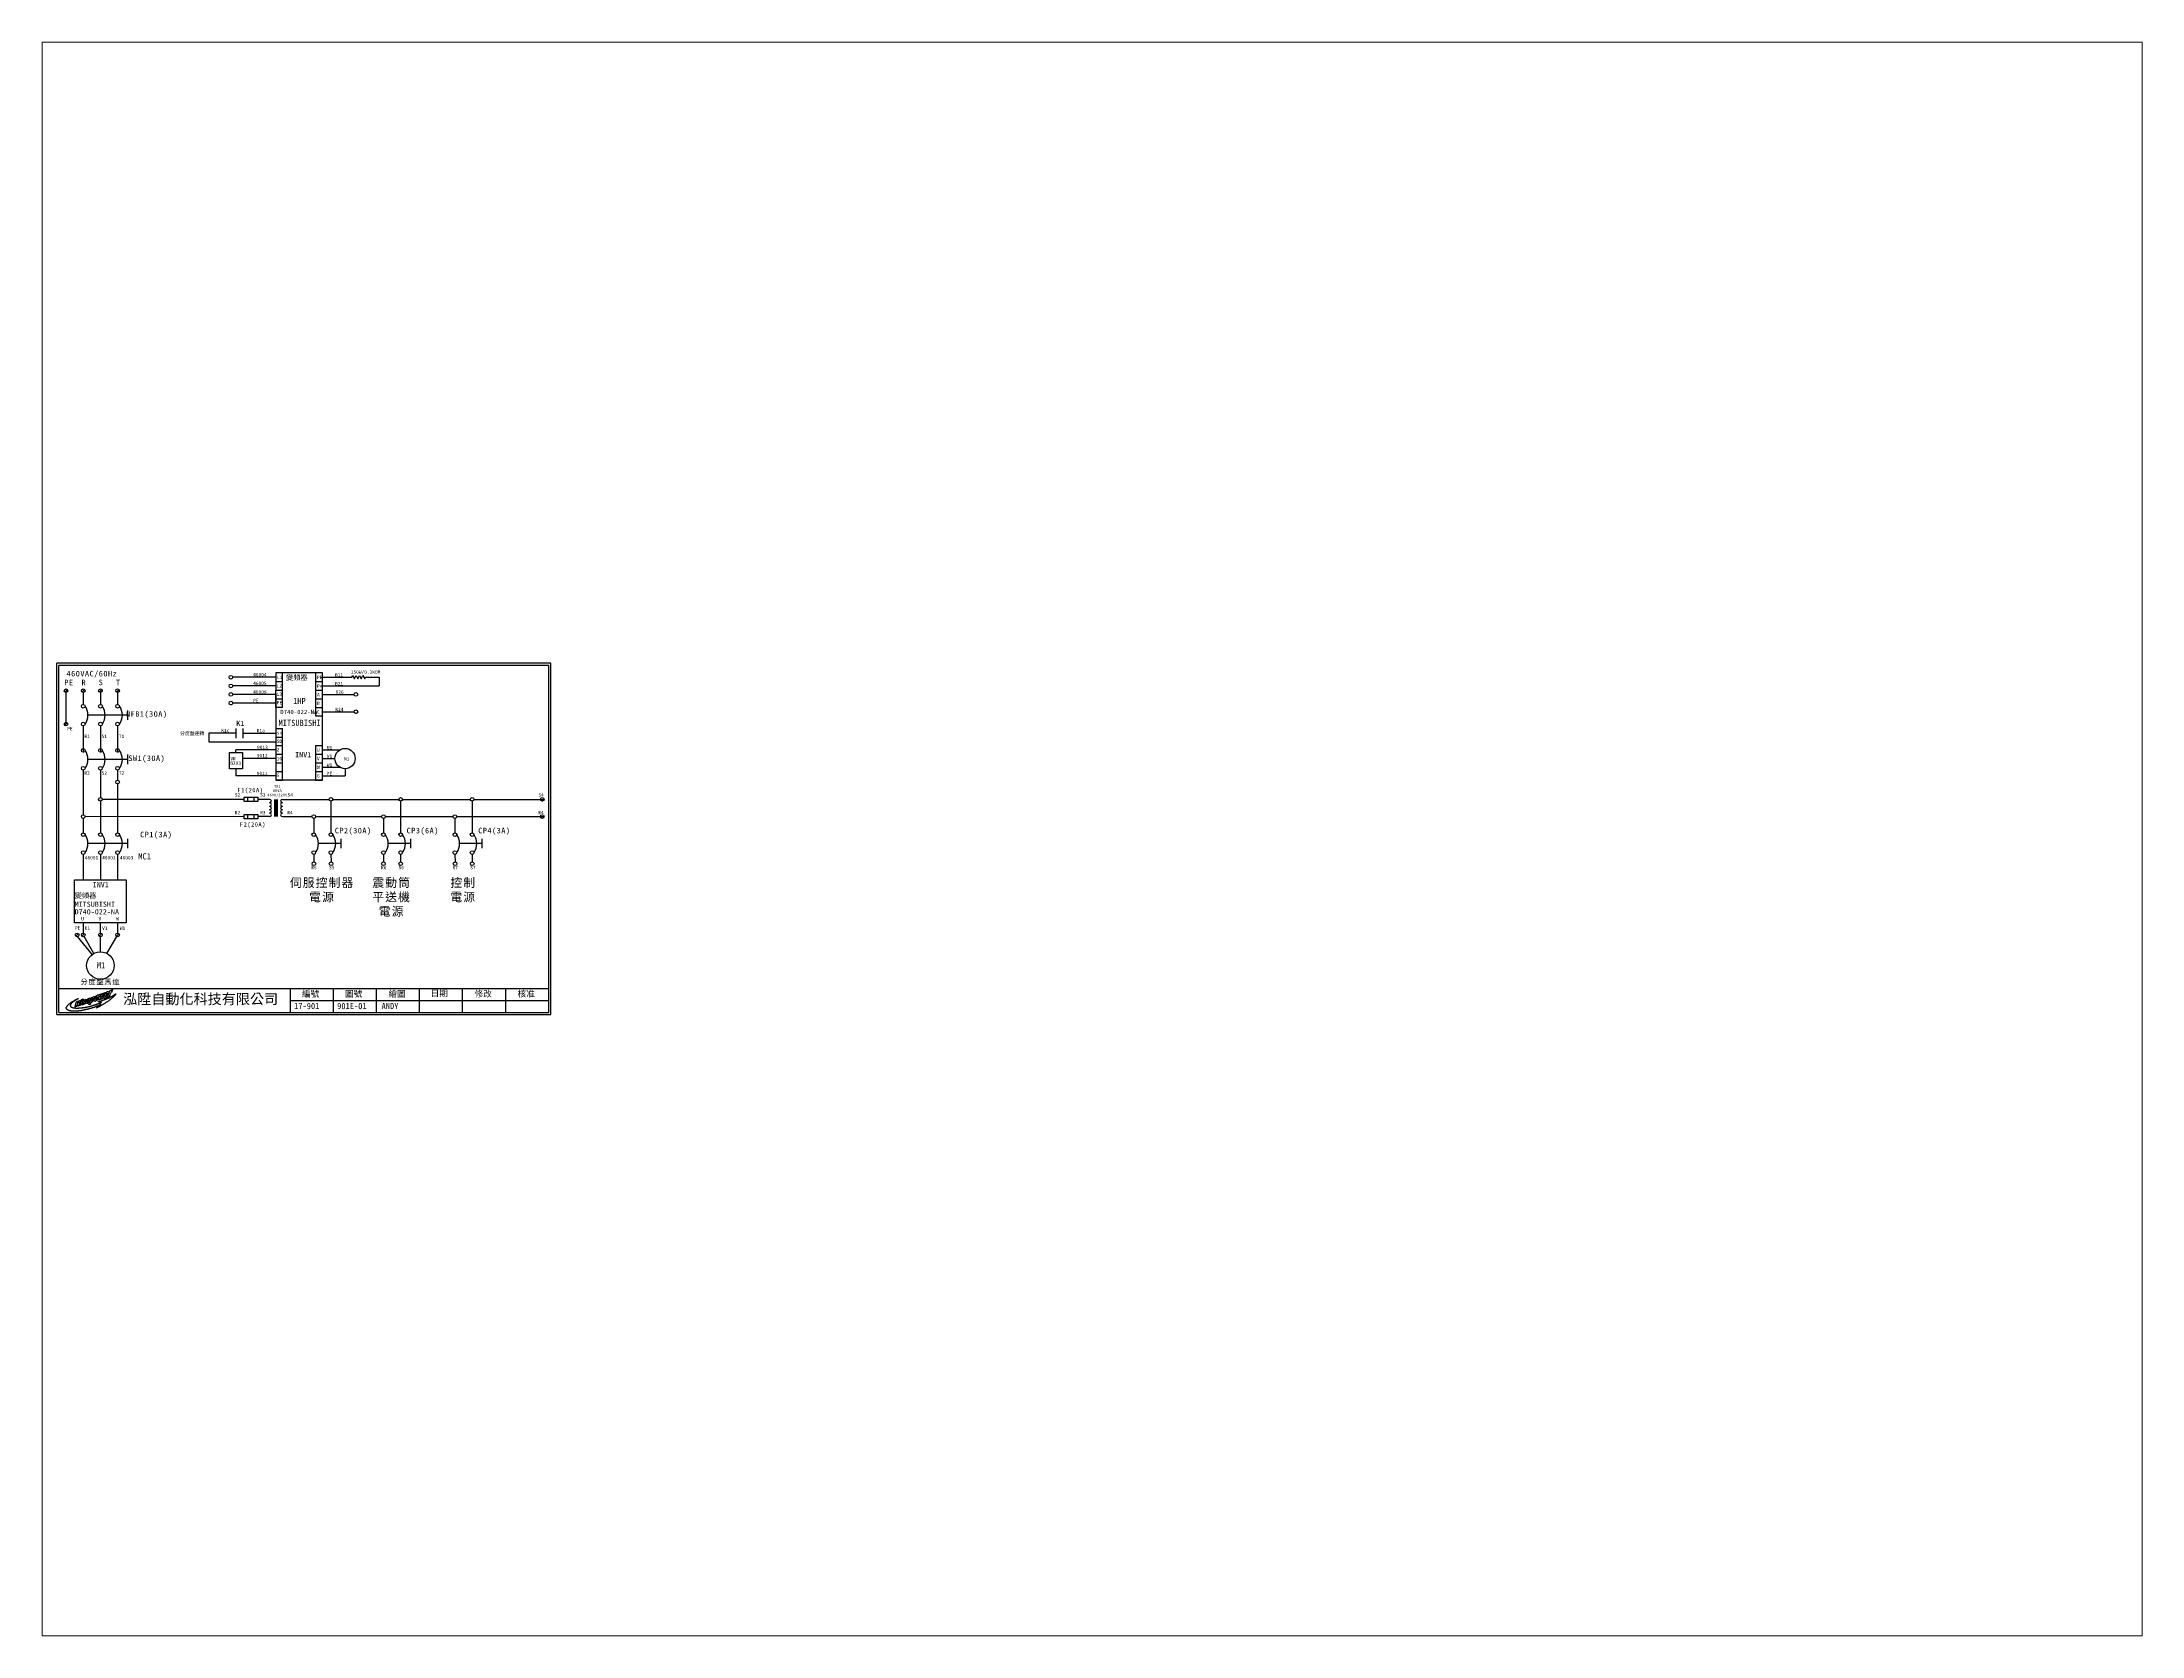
# Paper-space layout '配置1' of a CAD drawing. Extents: x 26 to 231, y 20 to 176.
# The model-space entities are those that its viewports show. They can reach past a viewport. Long polylines and large blocks are cut down to what shows.
import ezdxf

# ---------------------------------------------------------------- set-up
doc = ezdxf.new("R2010")
doc.units = 0
doc.linetypes.add('HIDDEN9', pattern=[3.5, 2, -1.5])
doc.layers.get('0').update_dxf_attribs({"linetype": 'CONTINUOUS'})
for name, color, linetype in [('圖框層', 7, 'CONTINUOUS'), ('標尺寸層', 3, 'CONTINUOUS'), ('輪廓線層', 7, 'CONTINUOUS')]:
    doc.layers.add(name, color=color, linetype=linetype)
doc.styles.add('STSL', font='kaiu.ttf')
doc.styles.add('標楷體', font='kaiu.ttf')

msp = doc.modelspace()

# ---------------------------------------------------------------- linework, layer by layer
at = {"color": 7}
for p, q in [((164.4, 201.4), (137.2, 201.4)), ((137.2, 201.4), (137.2, 196.4)), ((137.2, 196.4), (137.2, 191.4)), ((137.2, 196.4), (141.2, 196.4)), ((141.2, 196.4), (141.2, 201.4)), ((141.2, 191.4), (141.2, 196.4)), ((160.4, 201.4), (160.4, 196.4)), ((160.4, 196.4), (164.4, 196.4)), ((160.4, 196.4), (160.4, 191.4)), ((164.4, 139.2), (164.4, 201.4)), ((164.4, 196.4), (164.4, 201.4)), ((164.4, 198.9), (181.4, 198.9)), ((164.4, 191.4), (164.4, 196.4)), ((181.4, 198.9), (181.9, 199.9)), ((181.9, 199.9), (182.9, 197.9)), ((182.9, 197.9), (183.9, 199.9)), ((183.9, 199.9), (184.9, 197.9)), ((184.9, 197.9), (185.9, 199.9)), ((185.9, 199.9), (186.9, 197.9)), ((186.9, 197.9), (187.9, 199.9)), ((187.9, 199.9), (188.9, 197.9)), ((188.9, 197.9), (189.4, 198.9)), ((189.4, 198.9), (197.4, 198.9)), ((197.4, 198.9), (197.4, 193.9)), ((16.2, 191.8), (14.7, 190.3)), ((26.2, 191.8), (24.7, 190.3)), ((36.2, 191.8), (34.7, 190.3)), ((46.2, 191.8), (44.7, 190.3)), ((137.2, 191.4), (141.2, 191.4)), ((137.2, 189.2), (137.2, 139.2)), ((137.2, 186.4), (141.2, 186.4)), ((137.2, 186.4), (141.2, 186.4)), ((141.2, 186.4), (141.2, 191.4)), ((141.2, 181.4), (141.2, 186.4)), ((160.4, 191.4), (164.4, 191.4)), ((160.4, 191.4), (160.4, 186.4)), ((160.4, 186.4), (164.4, 186.4)), ((160.4, 186.4), (160.4, 181.4)), ((164.4, 193.9), (197.4, 193.9)), ((164.4, 186.4), (164.4, 191.4)), ((164.4, 181.4), (164.4, 186.4)), ((16.2, 172.5), (14.7, 171)), ((160.4, 181.4), (164.4, 181.4)), ((160.4, 181.4), (164.4, 181.4)), ((160.4, 181.4), (160.4, 176.4)), ((160.4, 176.4), (164.4, 176.4)), ((164.4, 176.4), (164.4, 181.4)), ((25.4, 170.7), (25.4, 155.3)), ((114.1, 166.4), (98.4, 166.4)), ((98.4, 166.4), (98.4, 161.4)), ((98.4, 161.4), (137.2, 161.4)), ((118.1, 166.4), (137.2, 166.4)), ((137.2, 169.2), (137.2, 164.2)), ((137.2, 169.2), (141.2, 169.2)), ((137.2, 164.2), (137.2, 159.2)), ((137.2, 164.2), (141.2, 164.2)), ((137.2, 159.2), (141.2, 159.2)), ((141.2, 164.2), (141.2, 169.2)), ((141.2, 159.2), (141.2, 164.2)), ((141.2, 154.2), (141.2, 159.2)), ((160.4, 159.2), (164.4, 159.2)), ((160.4, 159.2), (160.4, 154.2)), ((164.4, 154.2), (164.4, 159.2)), ((110.3, 155.2), (117.9, 155.2)), ((110.3, 145.7), (110.3, 155.2)), ((114.1, 155.2), (114.1, 156.7)), ((137.2, 156.7), (114.1, 156.7)), ((117.9, 155.2), (117.9, 145.7)), ((137.2, 151.7), (117.9, 151.7)), ((137.2, 154.2), (141.2, 154.2)), ((137.2, 149.2), (141.2, 149.2)), ((141.2, 149.2), (141.2, 154.2)), ((141.2, 144.2), (141.2, 149.2)), ((160.4, 154.2), (164.4, 154.2)), ((160.4, 154.2), (160.4, 149.2)), ((160.4, 149.2), (164.4, 149.2)), ((160.4, 149.2), (160.4, 144.2)), ((164.4, 149.2), (164.4, 154.2)), ((164.4, 144.2), (164.4, 149.2)), ((117.9, 145.7), (110.3, 145.7)), ((114.1, 145.7), (114.1, 141.7)), ((137.2, 141.7), (114.1, 141.7)), ((137.2, 144.2), (141.2, 144.2)), ((164.4, 139.2), (137.2, 139.2)), ((137.2, 139.2), (141.2, 139.2)), ((141.2, 139.2), (141.2, 144.2)), ((160.4, 144.2), (164.4, 144.2)), ((160.4, 144.2), (164.4, 144.2)), ((160.4, 144.2), (160.4, 139.2)), ((160.4, 139.2), (164.4, 139.2)), ((164.4, 139.2), (164.4, 144.2)), ((22.6, 50.1), (21.1, 48.6)), ((26.2, 50.1), (24.7, 48.6)), ((36.2, 50.1), (34.6, 48.6)), ((46.2, 50.1), (44.7, 48.6)), ((45.4, 56.3), (45.4, 50.4)), ((31.6, 38.5), (26, 48.4)), ((39.2, 38.5), (44.9, 48.4))]:
    msp.add_line(p, q, dxfattribs=at)
at = {"color": 7, "linetype": 'HIDDEN9'}
for p, q in [((51.1, 176.9), (28.1, 176.9)), ((51.1, 151.2), (28.1, 151.2)), ((51.1, 102.3), (28.1, 102.3)), ((175, 102.3), (162, 102.3)), ((215.5, 102.3), (202.5, 102.3)), ((257, 102.3), (244, 102.3))]:
    msp.add_line(p, q, dxfattribs=at)
at = {"color": 7}
for centre, radius in [((111.2, 198.9), 1.07), ((15.4, 191.1), 1.07), ((25.4, 191.1), 1.07), ((25.4, 182.1), 1.07), ((35.4, 191.1), 1.07), ((35.4, 182.1), 1.07), ((45.4, 191.1), 1.07), ((45.4, 182.1), 1.07), ((111.2, 193.9), 1.07), ((111.2, 188.9), 1.07), ((111.2, 183.9), 1.07), ((183.8, 188.9), 1.07), ((15.4, 171.7), 1.07), ((25.4, 171.7), 1.07), ((35.4, 171.7), 1.07), ((45.4, 171.7), 1.07), ((183.8, 178.9), 1.07), ((25.4, 156.4), 1.07), ((25.4, 146.1), 1.07), ((35.4, 156.4), 1.07), ((35.4, 146.1), 1.07), ((45.4, 156.4), 1.07), ((45.4, 146.1), 1.07), ((45.4, 138), 1.07), ((35.4, 128), 1.07), ((169.3, 128), 1.07), ((209.8, 128), 1.07), ((251.3, 128), 1.07), ((292, 128), 1.07), ((25.4, 118), 1.07), ((159.3, 118), 1.07), ((199.8, 118), 1.07), ((241.3, 118), 1.07), ((292, 118), 1.07), ((25.4, 107.5), 1.07), ((25.4, 97.1), 1.07), ((35.4, 107.5), 1.07), ((35.4, 97.1), 1.07), ((45.4, 107.5), 1.07), ((45.4, 97.1), 1.07), ((159.3, 107.5), 1.07), ((159.3, 97.1), 1.07), ((169.3, 107.5), 1.07), ((169.3, 97.1), 1.07), ((199.8, 107.5), 1.07), ((199.8, 97.1), 1.07), ((209.8, 107.5), 1.07), ((209.8, 97.1), 1.07), ((241.3, 107.5), 1.07), ((241.3, 97.1), 1.07), ((251.3, 107.5), 1.07), ((251.3, 97.1), 1.07), ((159.4, 90.6), 1.07), ((169.4, 90.6), 1.07), ((199.8, 90.6), 1.07), ((209.8, 90.6), 1.07), ((241.4, 90.6), 1.07), ((251.4, 90.6), 1.07), ((21.9, 49.3), 1.07), ((25.4, 49.3), 1.07), ((35.4, 49.3), 1.07), ((45.4, 49.3), 1.07), ((35.4, 31.5), 8)]:
    msp.add_circle(centre, radius, dxfattribs=at)
for centre in [(19.1, 176.9), (29.1, 176.9), (39.1, 176.9), (19.1, 151.2), (29.1, 151.2), (39.1, 151.2), (19.1, 102.3), (29.1, 102.3), (39.1, 102.3), (153, 102.3), (163, 102.3), (193.5, 102.3), (203.5, 102.3), (235, 102.3), (245, 102.3)]:
    msp.add_arc(centre, 9.05, 325.1286, 34.8714, dxfattribs=at)
at = {"layer": '圖框層', "color": 7}
for p, q in [((297, 207), (10, 207)), ((10, 3), (10, 207)), ((295.8, 205.7), (11.2, 205.7)), ((11.2, 4.2), (11.2, 205.7)), ((295.8, 4.2), (295.8, 205.7)), ((297, 3), (297, 207)), ((11.2, 18.2), (295.8, 18.2)), ((145.8, 4.2), (145.8, 18.2)), ((170.8, 4.2), (170.8, 18.2)), ((195.8, 4.2), (195.8, 18.2)), ((220.8, 4.2), (220.8, 18.2)), ((245.8, 4.2), (245.8, 18.2)), ((270.8, 4.2), (270.8, 18.2)), ((10, 3), (297, 3)), ((11.2, 4.2), (295.8, 4.2)), ((145.8, 11.2), (295.8, 11.2))]:
    msp.add_line(p, q, dxfattribs=at)
at = {"layer": '標尺寸層', "color": 7}
for p, q in [((111.2, 197.8), (111.2, 197.7)), ((137.2, 198.9), (112.2, 198.9)), ((141.2, 201.4), (137.2, 201.4)), ((15.4, 190), (15.4, 172.8)), ((25.4, 190), (25.4, 183.2)), ((35.4, 190), (35.4, 183.2)), ((45.4, 190), (45.4, 183.2)), ((111.2, 192.8), (111.2, 192.7)), ((111.2, 187.8), (111.2, 187.7)), ((137.2, 193.9), (112.2, 193.9)), ((137.2, 188.9), (112.2, 188.9)), ((137.2, 183.9), (112.2, 183.9)), ((137.2, 186.4), (137.2, 191.4)), ((137.2, 181.4), (137.2, 186.4)), ((164.4, 188.9), (182.7, 188.9)), ((183.8, 187.8), (183.8, 187.7)), ((51.1, 179.6), (51.1, 174.2)), ((111.2, 182.8), (111.2, 182.7)), ((141.2, 181.4), (137.2, 181.4)), ((164.4, 178.9), (182.7, 178.9)), ((183.8, 177.8), (183.8, 177.7)), ((15.4, 170.7), (15.4, 170.6)), ((25.4, 170.7), (25.4, 170.6)), ((35.4, 170.7), (35.4, 170.6)), ((35.4, 170.7), (35.4, 155.3)), ((45.4, 170.7), (45.4, 170.6)), ((45.4, 170.7), (45.4, 155.3)), ((114.1, 169.2), (114.1, 163.6)), ((118.1, 169.2), (118.1, 163.6)), ((137.2, 159.2), (137.2, 154.2)), ((51.1, 154), (51.1, 148.5)), ((137.2, 154.2), (137.2, 149.2)), ((137.2, 149.2), (137.2, 144.2)), ((164.4, 156.7), (174.4, 156.7)), ((164.4, 151.7), (171.6, 151.7)), ((164.4, 146.7), (174.4, 146.7)), ((25.4, 145), (25.4, 144.9)), ((25.4, 144.9), (25.4, 119)), ((35.4, 145), (35.4, 144.9)), ((35.4, 145), (35.4, 129)), ((45.4, 145), (45.4, 144.9)), ((45.4, 145), (45.4, 144.9)), ((45.4, 144.9), (45.4, 139)), ((45.4, 138), (45.4, 138)), ((45.4, 136.9), (45.4, 136.8)), ((45.4, 136.9), (45.4, 108.6)), ((137.2, 144.2), (137.2, 139.2)), ((164.4, 141.7), (177.5, 141.7)), ((177.5, 145.8), (177.5, 141.7)), ((35.4, 128), (35.4, 128)), ((35.4, 126.9), (35.4, 126.8)), ((35.4, 126.9), (35.4, 108.6)), ((118.9, 127.9), (36.5, 128)), ((120.9, 129.2), (120.9, 126.7)), ((124.8, 126.7), (124.8, 129.2)), ((133.7, 128), (126.8, 128)), ((136.6, 128), (136.6, 118)), ((137.3, 128), (137.3, 118)), ((138.1, 128), (138.1, 118)), ((141.1, 128), (168.3, 128)), ((169.3, 126.9), (169.3, 108.6)), ((170.4, 128), (208.7, 128)), ((209.8, 126.9), (209.8, 108.6)), ((210.9, 128), (217.6, 128)), ((217.6, 128), (250.3, 128)), ((251.3, 126.9), (251.3, 108.6)), ((252.4, 128), (293.1, 128)), ((292, 126.9), (292, 126.8)), ((25.4, 116.9), (25.4, 116.8)), ((25.4, 116.9), (25.4, 108.6)), ((118.9, 117.9), (26.5, 118)), ((120.9, 119.2), (120.9, 116.7)), ((124.8, 116.7), (124.8, 119.2)), ((133.7, 118), (126.8, 118)), ((141.1, 118), (158.3, 118)), ((159.3, 116.9), (159.3, 108.6)), ((160.4, 118), (197.6, 118)), ((197.6, 118), (198.7, 118)), ((199.8, 116.9), (199.8, 108.6)), ((200.9, 118), (240.3, 118)), ((241.3, 116.9), (241.3, 108.6)), ((242.4, 118), (293.1, 118)), ((292, 116.9), (292, 116.8)), ((51.1, 105.1), (51.1, 99.6)), ((175, 105.1), (175, 99.6)), ((215.5, 105.1), (215.5, 99.6)), ((257, 105.1), (257, 99.6)), ((25.4, 96.1), (25.4, 81.3)), ((35.4, 96.1), (35.4, 81.3)), ((45.4, 96.1), (45.4, 81.3)), ((159.3, 96.1), (159.4, 91.6)), ((169.3, 96.1), (169.4, 91.6)), ((199.8, 96.1), (199.8, 91.6)), ((209.8, 96.1), (209.8, 91.6)), ((241.3, 96.1), (241.4, 91.6)), ((251.3, 96.1), (251.4, 91.6)), ((20.4, 56.3), (20.4, 81.3)), ((20.4, 81.3), (45.4, 81.3)), ((45.4, 81.3), (50.4, 81.3)), ((50.4, 81.3), (50.4, 56.3)), ((50.4, 56.3), (20.4, 56.3)), ((25.4, 56.3), (25.4, 50.4)), ((35.4, 50.4), (35.4, 56.3)), ((21.9, 48.3), (30.6, 37.8)), ((35.4, 39.5), (35.4, 48.3))]:
    msp.add_line(p, q, dxfattribs=at)
for points in [[(118.9, 129.2), (126.8, 129.2), (126.8, 126.7), (118.9, 126.7)], [(118.9, 119.2), (126.8, 119.2), (126.8, 116.7), (118.9, 116.7)]]:
    msp.add_lwpolyline(points, close=True, dxfattribs=at)
msp.add_circle((177.5, 151.7), 5.89, dxfattribs=at)
for centre, start, end in [((133.7, 127), 270, 90), ((133.7, 125), 270, 90), ((133.7, 123), 270, 90), ((141.1, 127), 90, 270), ((141.1, 125), 90, 270), ((141.1, 123), 90, 270), ((133.7, 121), 270, 90), ((133.7, 119), 270, 90), ((141.1, 121), 90, 270), ((141.1, 119), 90, 270)]:
    msp.add_arc(centre, 1, start, end, dxfattribs=at)
at = {"layer": '輪廓線層', "color": 7}
for points in [[(34.6, 8.4), (34.3, 8.3), (34, 8.2), (33.7, 8.1), (33.4, 7.9), (33.1, 7.8), (32.8, 7.7), (32.5, 7.5), (32.2, 7.4), (32, 7.3), (31.7, 7.2), (31.5, 7.2), (31.3, 7.1), (31.1, 7), (30.9, 6.9), (30.6, 6.9), (30.4, 6.8), (30.2, 6.7), (29.9, 6.6), (29.6, 6.6), (29.3, 6.5), (29, 6.4), (28.7, 6.3), (28.4, 6.2), (28.2, 6.2), (27.9, 6.1), (27.7, 6), (27.4, 6), (27.2, 5.9), (27, 5.9), (26.8, 5.8), (26.6, 5.8), (26.4, 5.7), (26.2, 5.7), (26, 5.6), (25.9, 5.6), (25.7, 5.6), (25.5, 5.5), (25.3, 5.5), (25.1, 5.5), (24.9, 5.4), (24.8, 5.4), (24.6, 5.4), (24.4, 5.3), (24.2, 5.3), (24, 5.3), (23.9, 5.3), (23.7, 5.2), (23.5, 5.2), (23.4, 5.2), (23.2, 5.2), (23, 5.2), (22.9, 5.2), (22.7, 5.1), (22.6, 5.1), (22.4, 5.1), (22.2, 5.1), (22.1, 5.1), (21.9, 5.1), (21.7, 5.1), (21.6, 5.1), (21.4, 5), (21.2, 5), (21, 5), (20.9, 5), (20.7, 5), (20.5, 5), (20.4, 5), (20.3, 5), (20.1, 5), (20, 5), (19.8, 5), (19.7, 5), (19.6, 5), (19.5, 5), (19.4, 5), (19.2, 5.1), (19.1, 5.1), (19, 5.1), (18.9, 5.1), (18.8, 5.1), (18.7, 5.1), (18.5, 5.1), (18.4, 5.1), (18.3, 5.2), (18.1, 5.2), (18, 5.2), (17.9, 5.2), (17.7, 5.2), (17.6, 5.3), (17.5, 5.3), (17.3, 5.3), (17.2, 5.4), (17.1, 5.4), (16.9, 5.5), (16.8, 5.5), (16.7, 5.6), (16.6, 5.6), (16.5, 5.7), (16.4, 5.7), (16.3, 5.7), (16.2, 5.8), (16.2, 5.8), (16.1, 5.9), (16, 5.9), (16, 6), (15.9, 6), (15.9, 6.1), (15.9, 6.1), (15.8, 6.1), (15.8, 6.2), (15.8, 6.2), (15.8, 6.2), (15.8, 6.3), (15.7, 6.3), (15.7, 6.3), (15.7, 6.4), (15.7, 6.4), (15.7, 6.4), (15.7, 6.5), (15.7, 6.5), (15.7, 6.5), (15.7, 6.6), (15.7, 6.6), (15.7, 6.6), (15.7, 6.7), (15.7, 6.7), (15.6, 6.7), (15.6, 6.8), (15.6, 6.8), (15.6, 6.9), (15.6, 6.9), (15.6, 6.9), (15.6, 7), (15.6, 7), (15.6, 7), (15.6, 7.1), (15.6, 7.1), (15.6, 7.2), (15.6, 7.2), (15.6, 7.2), (15.7, 7.3), (15.7, 7.3), (15.7, 7.4), (15.7, 7.4), (15.8, 7.5), (15.8, 7.5), (15.8, 7.6), (15.9, 7.7), (15.9, 7.8), (16, 7.8), (16, 7.9), (16.1, 8), (16.2, 8.1), (16.2, 8.2), (16.3, 8.3), (16.4, 8.4), (16.5, 8.5), (16.6, 8.6), (16.7, 8.7), (16.8, 8.8), (16.9, 8.9), (17, 9), (17.1, 9.1), (17.3, 9.2), (17.4, 9.3), (17.5, 9.4), (17.7, 9.5), (17.8, 9.6), (17.9, 9.7), (18.1, 9.8), (18.2, 9.9), (18.3, 10), (18.5, 10.1), (18.6, 10.2), (18.7, 10.3), (18.8, 10.4), (19, 10.4), (19.1, 10.5), (19.2, 10.6), (19.3, 10.7), (19.4, 10.7), (19.5, 10.8), (19.6, 10.8), (19.8, 10.9), (19.9, 11), (20, 11), (20.1, 11.1), (20.2, 11.1), (20.3, 11.2), (20.4, 11.3), (20.6, 11.4), (20.8, 11.5), (20.9, 11.6), (21.1, 11.7), (21.3, 11.8), (21.6, 11.9), (21.8, 12), (21.9, 12.1), (22.1, 12.2), (22.3, 12.2), (22.4, 12.3), (22.5, 12.3), (22.6, 12.4), (22.6, 12.4), (22.7, 12.4), (22.7, 12.4), (22.7, 12.4), (22.6, 12.3), (22.6, 12.3), (22.6, 12.3), (22.5, 12.2), (22.4, 12.2), (22.4, 12.2), (22.3, 12.1), (22.2, 12.1), (22.1, 12), (22, 11.9), (21.9, 11.9), (21.7, 11.8), (21.6, 11.8), (21.5, 11.7), (21.4, 11.6), (21.3, 11.5), (21.1, 11.5), (21, 11.4), (20.9, 11.3), (20.7, 11.2), (20.6, 11.2), (20.5, 11.1), (20.3, 11), (20.2, 10.9), (20.1, 10.8), (20, 10.7), (19.9, 10.7), (19.7, 10.6), (19.6, 10.5), (19.5, 10.4), (19.4, 10.3), (19.3, 10.3), (19.2, 10.2), (19.1, 10.1), (19, 10), (18.9, 9.9), (18.8, 9.8), (18.7, 9.7), (18.6, 9.6), (18.6, 9.6), (18.5, 9.5), (18.4, 9.4), (18.4, 9.3), (18.3, 9.3), (18.2, 9.2), (18.2, 9.1), (18.2, 9.1), (18.1, 9), (18.1, 8.9), (18.1, 8.9), (18, 8.8), (18, 8.8), (18, 8.7), (18, 8.6), (18, 8.6), (18, 8.5), (18, 8.5), (17.9, 8.4), (17.9, 8.4), (17.9, 8.3), (17.9, 8.3), (17.9, 8.2), (18, 8.2), (18, 8.2), (18, 8.1), (18, 8.1), (18, 8), (18, 8), (18, 8), (18, 7.9), (18.1, 7.9), (18.1, 7.9), (18.1, 7.8), (18.1, 7.8), (18.2, 7.8), (18.2, 7.7), (18.2, 7.7), (18.2, 7.7), (18.3, 7.6), (18.3, 7.6), (18.4, 7.6), (18.4, 7.5), (18.4, 7.5), (18.5, 7.5), (18.5, 7.5), (18.6, 7.4), (18.7, 7.4), (18.7, 7.4), (18.8, 7.3), (18.8, 7.3), (18.9, 7.3), (19, 7.2), (19, 7.2), (19.1, 7.2), (19.2, 7.2), (19.3, 7.1), (19.3, 7.1), (19.4, 7.1), (19.5, 7.1), (19.6, 7), (19.6, 7), (19.7, 7), (19.8, 7), (19.9, 7), (20, 7), (20.1, 6.9), (20.2, 6.9), (20.3, 6.9), (20.4, 6.9), (20.5, 6.9), (20.6, 6.9), (20.8, 6.9), (20.9, 6.8), (21, 6.8), (21.2, 6.8), (21.3, 6.8), (21.5, 6.8), (21.6, 6.8), (21.8, 6.8), (21.9, 6.8), (22.1, 6.8), (22.3, 6.8), (22.5, 6.8), (22.7, 6.8), (22.8, 6.8), (23, 6.9), (23.2, 6.9), (23.4, 6.9), (23.6, 6.9), (23.8, 6.9), (24, 6.9), (24.1, 6.9), (24.3, 7), (24.5, 7), (24.7, 7), (24.8, 7), (25, 7), (25.1, 7.1), (25.3, 7.1), (25.5, 7.1), (25.7, 7.1), (25.9, 7.2), (26, 7.2), (26.3, 7.2), (26.5, 7.2), (26.7, 7.3), (27, 7.3), (27.2, 7.4), (27.5, 7.4), (27.8, 7.5), (28.1, 7.5), (28.3, 7.6), (28.6, 7.7), (28.9, 7.7), (29.2, 7.8), (29.5, 7.9), (29.7, 8), (30, 8), (30.3, 8.1), (30.5, 8.2), (30.7, 8.2), (31, 8.3), (31.2, 8.4), (31.4, 8.4), (31.6, 8.5), (31.8, 8.5), (31.9, 8.6), (32.1, 8.6), (32.2, 8.7), (32.4, 8.7), (32.5, 8.8), (32.6, 8.8), (32.7, 8.8), (32.8, 8.9), (32.9, 8.9), (33, 9), (33.1, 9), (33.3, 9.1), (33.4, 9.1), (33.6, 9.2), (33.8, 9.2), (33.9, 9.3), (34.1, 9.4), (34.3, 9.4), (34.4, 9.5), (34.6, 9.6), (34.7, 9.6), (34.8, 9.6), (35, 9.7), (35.1, 9.7), (35.2, 9.8), (35.3, 9.8), (35.4, 9.9), (35.5, 9.9), (35.6, 9.9), (35.7, 10), (35.8, 10), (35.9, 10.1), (36, 10.1), (36, 10.1), (36, 10.2), (36.1, 10.2), (36.1, 10.2), (36, 10.2), (36, 10.2), (35.9, 10.2), (35.9, 10.3), (35.8, 10.3), (35.7, 10.3), (35.6, 10.3), (35.6, 10.3), (35.5, 10.3), (35.4, 10.3), (35.3, 10.3), (35.2, 10.3), (35.1, 10.3), (35, 10.4), (35, 10.4), (34.9, 10.4), (34.8, 10.4), (34.7, 10.4), (34.6, 10.4), (34.5, 10.4), (34.4, 10.4), (34.3, 10.4), (34.3, 10.4), (34.2, 10.5), (34.2, 10.5), (34.1, 10.5), (34.1, 10.5), (34.1, 10.5), (34, 10.5), (34, 10.5), (34.1, 10.5), (34.1, 10.6), (34.1, 10.6), (34.2, 10.6), (34.2, 10.6), (34.3, 10.6), (34.4, 10.7), (34.5, 10.7), (34.6, 10.7), (34.8, 10.8), (34.9, 10.8), (35.1, 10.8), (35.2, 10.9), (35.4, 10.9), (35.5, 11), (35.7, 11), (35.9, 11.1), (36.1, 11.1), (36.3, 11.2), (36.4, 11.2), (36.6, 11.3), (36.8, 11.4), (37, 11.4), (37.2, 11.5), (37.4, 11.5), (37.6, 11.6), (37.7, 11.7), (37.9, 11.7), (38.1, 11.8), (38.3, 11.9), (38.6, 12), (38.8, 12), (39, 12.1), (39.3, 12.3), (39.5, 12.4), (39.8, 12.5), (40.1, 12.6), (40.3, 12.7), (40.6, 12.8), (40.8, 12.9), (41, 13.1), (41.2, 13.2), (41.4, 13.3), (41.6, 13.4), (41.8, 13.5), (42, 13.6), (42.2, 13.7), (42.3, 13.8), (42.5, 13.9), (42.7, 14), (42.8, 14.1), (43, 14.2), (43.1, 14.3), (43.3, 14.4), (43.4, 14.5), (43.6, 14.6), (43.7, 14.7), (43.9, 14.8), (44, 14.9), (44.1, 15), (44.2, 15), (44.2, 15.1), (44.3, 15.1), (44.4, 15.1), (44.4, 15.1), (44.4, 15.1), (44.4, 15.1), (44.3, 15), (44.3, 14.9), (44.3, 14.9), (44.2, 14.8), (44.2, 14.7), (44.1, 14.6), (44.1, 14.6), (44, 14.5), (44, 14.4), (43.9, 14.4), (43.9, 14.3), (43.8, 14.2), (43.8, 14.2), (43.7, 14.1), (43.6, 14), (43.6, 13.9), (43.5, 13.9), (43.4, 13.8), (43.3, 13.7), (43.2, 13.6), (43.1, 13.5), (43, 13.4), (42.9, 13.3), (42.8, 13.2), (42.7, 13), (42.5, 12.9), (42.4, 12.8), (42.2, 12.7), (42.1, 12.5), (41.9, 12.4), (41.8, 12.2), (41.6, 12.1), (41.4, 12), (41.2, 11.8), (41.1, 11.7), (40.9, 11.5), (40.6, 11.3), (40.4, 11.2), (40.2, 11), (39.9, 10.9), (39.7, 10.7), (39.4, 10.5), (39.2, 10.3), (38.9, 10.2), (38.7, 10), (38.4, 9.8), (38.1, 9.7), (37.9, 9.5), (37.6, 9.3), (37.4, 9.2), (37.1, 9), (36.8, 8.9), (36.6, 8.7), (36.3, 8.6), (36, 8.4), (35.8, 8.3), (35.5, 8.1), (35.3, 8), (35, 7.8), (34.8, 7.7), (34.6, 7.6), (34.4, 7.5), (34.3, 7.4), (34.1, 7.3), (34, 7.3), (33.8, 7.2), (33.7, 7.1), (33.6, 7.1), (33.5, 7), (33.4, 7), (33.4, 7), (33.3, 6.9), (33.2, 6.9), (33.2, 6.9), (33.2, 6.9), (33.1, 6.9), (33.2, 6.9), (33.2, 6.9), (33.2, 7), (33.3, 7), (33.4, 7.1), (33.4, 7.2), (33.6, 7.2), (33.7, 7.3), (33.8, 7.4), (33.9, 7.5), (34.1, 7.7), (34.3, 7.8), (34.4, 7.9), (34.6, 8), (34.7, 8.1), (34.9, 8.3), (35.1, 8.4), (35.2, 8.5), (35.3, 8.6), (35.4, 8.7), (35.5, 8.7), (35.6, 8.8), (35.7, 8.9), (35.7, 8.9), (35.7, 8.9), (35.7, 8.9), (35.6, 8.9), (35.5, 8.8), (35.4, 8.8), (35.2, 8.7), (35, 8.6), (34.8, 8.5)], [(27.8, 10.4), (27.8, 10.3), (27.8, 10.3), (27.8, 10.3), (27.8, 10.3), (27.8, 10.3), (27.8, 10.3), (27.8, 10.3), (27.8, 10.2), (27.8, 10.2), (27.8, 10.2), (27.8, 10.2), (27.8, 10.2), (27.9, 10.2), (27.9, 10.2), (27.9, 10.2), (27.9, 10.2), (27.9, 10.2), (27.9, 10.2), (28, 10.2), (28, 10.2), (28, 10.2), (28, 10.2), (28, 10.2), (28.1, 10.2), (28.1, 10.3), (28.1, 10.3), (28.1, 10.3), (28.2, 10.3), (28.2, 10.3), (28.2, 10.3), (28.2, 10.3), (28.2, 10.3), (28.2, 10.4), (28.3, 10.4), (28.3, 10.4), (28.3, 10.4), (28.3, 10.4), (28.3, 10.4), (28.3, 10.5), (28.3, 10.5), (28.3, 10.5), (28.4, 10.5), (28.4, 10.5), (28.4, 10.5), (28.4, 10.5), (28.4, 10.5), (28.5, 10.5), (28.5, 10.5), (28.5, 10.6), (28.6, 10.6), (28.7, 10.6), (28.7, 10.6), (28.8, 10.6), (28.8, 10.6), (28.9, 10.6), (28.9, 10.6), (29, 10.6), (29, 10.6), (29, 10.6), (29, 10.6), (29, 10.6), (29, 10.6), (29, 10.5), (29, 10.5), (29, 10.5), (28.9, 10.5), (28.9, 10.4), (28.9, 10.4), (28.9, 10.4), (28.9, 10.4), (28.9, 10.3), (28.8, 10.3), (28.8, 10.3), (28.8, 10.3), (28.8, 10.2), (28.8, 10.2), (28.7, 10.2), (28.7, 10.2), (28.7, 10.1), (28.7, 10.1), (28.7, 10.1), (28.6, 10), (28.6, 10), (28.6, 10), (28.6, 10), (28.5, 9.9), (28.5, 9.9), (28.5, 9.9), (28.4, 9.8), (28.4, 9.8), (28.4, 9.8), (28.3, 9.8), (28.3, 9.7), (28.3, 9.7), (28.2, 9.7), (28.2, 9.7), (28.1, 9.6), (28.1, 9.6), (28.1, 9.6), (28, 9.6), (28, 9.5), (27.9, 9.5), (27.9, 9.5), (27.9, 9.5), (27.8, 9.4), (27.8, 9.4), (27.8, 9.4), (27.7, 9.4), (27.7, 9.4), (27.7, 9.4), (27.6, 9.4), (27.6, 9.4), (27.6, 9.4), (27.5, 9.4), (27.5, 9.4), (27.5, 9.4), (27.4, 9.4), (27.4, 9.4), (27.4, 9.4), (27.3, 9.4), (27.3, 9.4), (27.3, 9.4), (27.2, 9.4), (27.2, 9.4), (27.2, 9.4), (27.2, 9.4), (27.1, 9.4), (27.1, 9.5), (27.1, 9.5), (27.1, 9.5), (27.1, 9.5), (27, 9.5), (27, 9.6), (27, 9.6), (27, 9.6), (27, 9.6), (27, 9.7), (27, 9.7), (27, 9.7), (27, 9.7), (27, 9.8), (27, 9.8), (27, 9.8), (27, 9.9), (27, 9.9), (27, 10), (27, 10), (27, 10), (27, 10.1), (27, 10.1), (27, 10.2), (27, 10.2), (27, 10.3), (27, 10.3), (27, 10.3), (27, 10.4), (27, 10.4), (27.1, 10.5), (27.1, 10.5), (27.1, 10.6), (27.1, 10.6), (27.1, 10.6), (27.1, 10.7), (27.1, 10.7), (27.2, 10.8), (27.2, 10.8), (27.2, 10.9), (27.2, 10.9), (27.2, 10.9), (27.3, 11), (27.3, 11), (27.3, 11.1), (27.3, 11.1), (27.4, 11.2), (27.4, 11.2), (27.4, 11.3), (27.4, 11.3), (27.5, 11.4), (27.5, 11.4), (27.5, 11.5), (27.6, 11.5), (27.6, 11.6), (27.6, 11.6), (27.7, 11.7), (27.7, 11.7), (27.8, 11.8), (27.8, 11.8), (27.9, 11.9), (28, 12), (28, 12), (28.1, 12.1), (28.1, 12.2), (28.2, 12.2), (28.3, 12.3), (28.3, 12.3), (28.4, 12.3), (28.4, 12.4), (28.5, 12.4), (28.5, 12.4), (28.6, 12.4), (28.6, 12.5), (28.6, 12.5), (28.7, 12.5), (28.7, 12.5), (28.8, 12.5), (28.8, 12.5), (28.8, 12.6), (28.9, 12.6), (28.9, 12.6), (28.9, 12.6), (29, 12.6), (29, 12.6), (29, 12.6), (29.1, 12.6), (29.1, 12.6), (29.1, 12.6), (29.1, 12.6), (29.2, 12.6), (29.2, 12.6), (29.2, 12.6), (29.2, 12.5), (29.3, 12.5), (29.3, 12.5), (29.3, 12.5), (29.3, 12.5), (29.3, 12.5), (29.3, 12.5), (29.4, 12.5), (29.4, 12.5), (29.4, 12.5), (29.4, 12.4), (29.4, 12.4), (29.4, 12.4), (29.4, 12.4), (29.4, 12.3), (29.4, 12.3), (29.5, 12.3), (29.5, 12.3), (29.5, 12.2), (29.5, 12.2), (29.5, 12.2), (29.5, 12.1), (29.5, 12.1), (29.5, 12.1), (29.5, 12.1), (29.5, 12), (29.5, 12), (29.5, 11.9), (29.5, 11.9), (29.4, 11.9), (29.4, 11.8), (29.4, 11.8), (29.4, 11.7), (29.4, 11.7), (29.4, 11.7), (29.4, 11.6), (29.4, 11.6), (29.4, 11.5), (29.4, 11.5), (29.4, 11.5), (29.4, 11.4), (29.4, 11.4), (29.4, 11.3), (29.3, 11.3), (29.3, 11.3), (29.3, 11.2), (29.3, 11.2), (29.3, 11.2), (29.3, 11.1), (29.3, 11.1), (29.2, 11.1), (29.2, 11.1), (29.2, 11), (29.1, 11), (29.1, 11), (29, 11), (28.9, 10.9), (28.9, 10.9), (28.8, 10.9), (28.8, 10.9), (28.7, 10.9), (28.6, 10.8), (28.6, 10.8), (28.5, 10.8), (28.5, 10.8), (28.4, 10.8), (28.4, 10.7), (28.3, 10.7), (28.3, 10.7), (28.2, 10.7), (28.2, 10.7), (28.1, 10.7), (28.1, 10.7), (28, 10.6), (28, 10.6), (28, 10.6), (27.9, 10.6), (27.9, 10.6), (27.9, 10.6), (27.9, 10.6), (27.8, 10.6), (27.8, 10.6), (27.8, 10.5), (27.8, 10.5), (27.8, 10.5), (27.8, 10.5), (27.8, 10.5), (27.8, 10.4), (27.8, 10.4), (27.8, 10.4), (27.8, 10.4)], [(31.3, 11.1), (31.1, 10.8), (30.7, 10.4), (30.5, 10.2), (30.4, 10.2), (30.2, 10.1), (30.1, 10.2), (30, 10.2), (30, 10.3), (29.9, 10.4), (29.9, 10.2), (29.9, 10), (29.8, 9.8), (29.6, 9.4), (29.6, 9.1), (29.5, 9), (29.5, 8.9), (29.1, 8.8), (28.7, 8.7), (28.8, 9), (28.9, 9.4), (28.9, 9.6), (29.1, 10), (29.3, 10.5), (29.4, 10.9), (29.7, 11.6), (29.9, 12.3), (30.1, 12.9), (30.9, 13.2), (30.9, 13), (31, 13.2), (31.3, 13.4), (31.5, 13.6), (31.8, 13.6), (31.9, 13.5), (32, 13.4), (32, 13.2), (32, 12.9), (31.9, 12.7), (31.8, 12.4), (31.7, 12.1), (31.6, 11.9), (31.5, 11.5)], [(30.9, 12.5), (30.9, 12.5), (30.9, 12.5), (31, 12.4), (31, 12.4), (31, 12.4), (31, 12.4), (31, 12.4), (31, 12.4), (31, 12.4), (31, 12.4), (31, 12.4), (31, 12.4), (31, 12.3), (31, 12.3), (31, 12.3), (31, 12.3), (31, 12.3), (31, 12.2), (31, 12.2), (31, 12.2), (31, 12.2), (31, 12.2), (31, 12.1), (31, 12.1), (31, 12.1), (31, 12), (31, 12), (31, 12), (31, 12), (31, 11.9), (31, 11.9), (30.9, 11.9), (30.9, 11.8), (30.9, 11.8), (30.9, 11.8), (30.9, 11.7), (30.9, 11.7), (30.9, 11.7), (30.8, 11.6), (30.8, 11.6), (30.8, 11.6), (30.8, 11.5), (30.8, 11.5), (30.8, 11.5), (30.8, 11.5), (30.7, 11.4), (30.7, 11.4), (30.7, 11.4), (30.7, 11.4), (30.7, 11.3), (30.7, 11.3), (30.7, 11.3), (30.6, 11.3), (30.6, 11.3), (30.6, 11.2), (30.6, 11.2), (30.6, 11.2), (30.6, 11.2), (30.6, 11.2), (30.5, 11.2), (30.5, 11.2), (30.5, 11.1), (30.5, 11.1), (30.5, 11.1), (30.5, 11.1), (30.5, 11.1), (30.4, 11.1), (30.4, 11.1), (30.4, 11.1), (30.4, 11.1), (30.4, 11.1), (30.4, 11.1), (30.4, 11.1), (30.4, 11.1), (30.3, 11.1), (30.3, 11.1), (30.3, 11.1), (30.3, 11.1), (30.3, 11.2), (30.3, 11.2), (30.3, 11.2), (30.3, 11.2), (30.3, 11.2), (30.3, 11.2), (30.3, 11.3), (30.3, 11.3), (30.3, 11.3), (30.3, 11.3), (30.3, 11.4), (30.3, 11.4), (30.3, 11.4), (30.3, 11.4), (30.3, 11.5), (30.3, 11.5), (30.3, 11.5), (30.3, 11.5), (30.4, 11.6), (30.4, 11.6), (30.4, 11.6), (30.4, 11.7), (30.4, 11.7), (30.4, 11.7), (30.4, 11.7), (30.4, 11.8), (30.4, 11.8), (30.4, 11.8), (30.5, 11.9), (30.5, 11.9), (30.5, 11.9), (30.5, 11.9), (30.5, 12), (30.5, 12), (30.5, 12), (30.6, 12.1), (30.6, 12.1), (30.6, 12.1), (30.6, 12.2), (30.6, 12.2), (30.6, 12.2), (30.7, 12.2), (30.7, 12.3), (30.7, 12.3), (30.7, 12.3), (30.7, 12.3), (30.7, 12.3), (30.8, 12.4), (30.8, 12.4), (30.8, 12.4), (30.8, 12.4), (30.8, 12.4), (30.8, 12.4), (30.9, 12.4), (30.9, 12.4), (30.9, 12.4), (30.9, 12.5)], [(32.3, 10.7), (32.2, 10.7), (32.2, 10.7), (32.2, 10.7), (32.1, 10.7), (32.1, 10.8), (32.1, 10.8), (32.1, 10.8), (32, 10.8), (32, 10.8), (32, 10.8), (32, 10.8), (31.9, 10.9), (31.9, 10.9), (31.9, 10.9), (31.9, 10.9), (31.9, 10.9), (31.9, 11), (31.8, 11), (31.8, 11), (31.8, 11), (31.8, 11.1), (31.8, 11.1), (31.8, 11.1), (31.8, 11.2), (31.8, 11.2), (31.8, 11.2), (31.8, 11.2), (31.8, 11.3), (31.8, 11.3), (31.8, 11.3), (31.8, 11.4), (31.8, 11.4), (31.8, 11.5), (31.8, 11.5), (31.8, 11.5), (31.8, 11.6), (31.8, 11.6), (31.8, 11.7), (31.8, 11.7), (31.8, 11.7), (31.9, 11.8), (31.9, 11.8), (31.9, 11.9), (31.9, 11.9), (31.9, 11.9), (31.9, 12), (31.9, 12), (31.9, 12.1), (31.9, 12.1), (32, 12.1), (32, 12.2), (32, 12.2), (32, 12.2), (32, 12.3), (32, 12.3), (32.1, 12.4), (32.1, 12.4), (32.1, 12.5), (32.1, 12.5), (32.1, 12.6), (32.2, 12.6), (32.2, 12.7), (32.2, 12.8), (32.3, 12.8), (32.3, 12.9), (32.3, 13), (32.4, 13.1), (32.4, 13.1), (32.5, 13.2), (32.5, 13.3), (32.6, 13.4), (32.6, 13.4), (32.7, 13.5), (32.7, 13.6), (32.7, 13.6), (32.8, 13.7), (32.8, 13.7), (32.9, 13.8), (32.9, 13.8), (33, 13.9), (33, 13.9), (33.1, 14), (33.1, 14), (33.1, 14), (33.2, 14), (33.2, 14.1), (33.3, 14.1), (33.3, 14.1), (33.3, 14.2), (33.4, 14.2), (33.4, 14.2), (33.5, 14.2), (33.5, 14.2), (33.5, 14.3), (33.6, 14.3), (33.6, 14.3), (33.6, 14.3), (33.7, 14.3), (33.7, 14.3), (33.7, 14.3), (33.7, 14.4), (33.8, 14.4), (33.8, 14.4), (33.8, 14.4), (33.8, 14.4), (33.9, 14.4), (33.9, 14.4), (33.9, 14.4), (33.9, 14.4), (34, 14.4), (34, 14.4), (34, 14.4), (34.1, 14.4), (34.1, 14.4), (34.1, 14.4), (34.1, 14.4), (34.2, 14.4), (34.2, 14.4), (34.2, 14.4), (34.2, 14.4), (34.2, 14.3), (34.3, 14.3), (34.3, 14.3), (34.3, 14.3), (34.3, 14.2), (34.3, 14.2), (34.4, 14.2), (34.4, 14.1), (34.4, 14.1), (34.4, 14.1), (34.4, 14), (34.4, 14), (34.4, 13.9), (34.4, 13.9), (34.4, 13.8), (34.4, 13.7), (34.4, 13.7), (34.4, 13.6), (34.4, 13.6), (34.4, 13.5), (34.4, 13.4), (34.4, 13.4), (34.3, 13.3), (34.3, 13.3), (34.3, 13.2), (34.3, 13.1), (34.3, 13.1), (34.2, 13), (34.2, 13), (34.2, 12.9), (34.2, 12.9), (34.1, 12.8), (34.1, 12.8), (34.1, 12.7), (34.1, 12.7), (34, 12.6), (34, 12.6), (34, 12.5), (34, 12.4), (33.9, 12.4), (33.9, 12.3), (33.9, 12.2), (33.9, 12.2), (33.8, 12.1), (33.8, 12), (33.7, 12), (33.7, 11.9), (33.7, 11.8), (33.6, 11.7), (33.6, 11.7), (33.5, 11.6), (33.5, 11.5), (33.4, 11.5), (33.4, 11.4), (33.3, 11.3), (33.2, 11.3), (33.2, 11.2), (33.1, 11.2), (33.1, 11.1), (33, 11.1), (33, 11.1), (32.9, 11), (32.9, 11), (32.8, 11), (32.8, 10.9), (32.8, 10.9), (32.7, 10.9), (32.7, 10.9), (32.6, 10.8), (32.6, 10.8), (32.6, 10.8), (32.5, 10.8), (32.5, 10.8), (32.5, 10.8), (32.4, 10.8), (32.4, 10.7), (32.4, 10.7), (32.3, 10.7), (32.3, 10.7)], [(33, 12.8), (33, 12.8), (33, 12.9), (33, 12.9), (33, 12.9), (33.1, 13), (33.1, 13), (33.1, 13.1), (33.1, 13.1), (33.1, 13.1), (33.2, 13.2), (33.2, 13.2), (33.2, 13.2), (33.2, 13.2), (33.3, 13.3), (33.3, 13.3), (33.3, 13.3), (33.3, 13.3), (33.4, 13.3), (33.4, 13.3), (33.4, 13.3), (33.4, 13.3), (33.4, 13.3), (33.5, 13.3), (33.5, 13.3), (33.5, 13.3), (33.5, 13.3), (33.5, 13.3), (33.5, 13.3), (33.5, 13.3), (33.5, 13.2), (33.5, 13.2), (33.5, 13.2), (33.5, 13.2), (33.5, 13.2), (33.5, 13.1), (33.5, 13.1), (33.5, 13.1), (33.5, 13.1), (33.5, 13), (33.5, 13), (33.5, 13), (33.5, 12.9), (33.5, 12.9), (33.5, 12.9), (33.5, 12.8), (33.4, 12.8), (33.4, 12.8), (33.4, 12.7), (33.4, 12.7), (33.4, 12.7), (33.4, 12.6), (33.4, 12.6), (33.4, 12.6), (33.4, 12.5), (33.4, 12.5), (33.3, 12.5), (33.3, 12.5), (33.3, 12.4), (33.3, 12.4), (33.3, 12.4), (33.3, 12.3), (33.3, 12.3), (33.2, 12.3), (33.2, 12.2), (33.2, 12.2), (33.2, 12.2), (33.2, 12.2), (33.2, 12.1), (33.2, 12.1), (33.1, 12.1), (33.1, 12.1), (33.1, 12), (33.1, 12), (33.1, 12), (33.1, 12), (33.1, 12), (33, 11.9), (33, 11.9), (33, 11.9), (33, 11.9), (33, 11.9), (33, 11.9), (33, 11.8), (32.9, 11.8), (32.9, 11.8), (32.9, 11.8), (32.9, 11.8), (32.9, 11.8), (32.9, 11.8), (32.8, 11.8), (32.8, 11.8), (32.8, 11.8), (32.8, 11.8), (32.8, 11.8), (32.8, 11.8), (32.7, 11.8), (32.7, 11.8), (32.7, 11.8), (32.7, 11.8), (32.7, 11.8), (32.7, 11.8), (32.7, 11.8), (32.7, 11.8), (32.7, 11.9), (32.7, 11.9), (32.7, 11.9), (32.7, 11.9), (32.7, 11.9), (32.7, 12), (32.7, 12), (32.7, 12), (32.7, 12), (32.7, 12.1), (32.7, 12.1), (32.7, 12.1), (32.7, 12.2), (32.7, 12.2), (32.7, 12.2), (32.8, 12.3), (32.8, 12.3), (32.8, 12.3), (32.8, 12.4), (32.8, 12.4), (32.8, 12.4), (32.8, 12.4), (32.8, 12.5), (32.8, 12.5), (32.8, 12.5), (32.8, 12.6), (32.8, 12.6), (32.9, 12.6), (32.9, 12.7), (32.9, 12.7), (32.9, 12.7), (32.9, 12.8)], [(35.1, 11.6), (34.3, 11.4), (34.9, 14.7), (35.7, 15), (35.3, 13.1), (36.3, 15.2), (37, 15.4), (36.5, 13.4), (37.4, 15.6), (38.2, 15.9), (36.4, 12), (35.6, 11.8), (36, 13.7)], [(39.9, 14.7), (39.9, 14.7), (39.9, 14.6), (39.9, 14.6), (39.9, 14.6), (39.9, 14.5), (39.9, 14.5), (39.9, 14.5), (39.8, 14.4), (39.8, 14.4), (39.8, 14.4), (39.8, 14.4), (39.8, 14.4), (39.8, 14.3), (39.8, 14.3), (39.7, 14.3), (39.7, 14.3), (39.7, 14.3), (39.7, 14.3), (39.6, 14.3), (39.6, 14.3), (39.6, 14.3), (39.5, 14.3), (39.5, 14.2), (39.4, 14.2), (39.4, 14.2), (39.3, 14.2), (39.2, 14.2), (39.2, 14.2), (39.1, 14.1), (39, 14.1), (39, 14.1), (38.9, 14.1), (38.8, 14.1), (38.8, 14.1), (38.7, 14), (38.7, 14), (38.7, 14), (38.6, 14), (38.6, 14), (38.6, 14), (38.5, 14), (38.5, 14), (38.5, 14), (38.5, 13.9), (38.5, 13.9), (38.4, 13.9), (38.4, 13.9), (38.4, 13.9), (38.4, 13.9), (38.4, 13.8), (38.4, 13.8), (38.4, 13.8), (38.4, 13.8), (38.4, 13.8), (38.4, 13.7), (38.4, 13.7), (38.4, 13.7), (38.4, 13.7), (38.4, 13.6), (38.4, 13.6), (38.4, 13.6), (38.4, 13.6), (38.4, 13.6), (38.4, 13.5), (38.4, 13.5), (38.4, 13.5), (38.4, 13.5), (38.4, 13.5), (38.4, 13.5), (38.4, 13.5), (38.4, 13.5), (38.4, 13.5), (38.4, 13.5), (38.5, 13.4), (38.5, 13.4), (38.5, 13.4), (38.5, 13.4), (38.5, 13.5), (38.6, 13.5), (38.6, 13.5), (38.6, 13.5), (38.6, 13.5), (38.6, 13.5), (38.7, 13.5), (38.7, 13.5), (38.7, 13.5), (38.7, 13.5), (38.7, 13.6), (38.7, 13.6), (38.8, 13.6), (38.8, 13.6), (38.8, 13.6), (38.8, 13.6), (38.8, 13.7), (38.9, 13.7), (38.9, 13.7), (38.9, 13.7), (38.9, 13.7), (38.9, 13.8), (38.9, 13.8), (38.9, 13.8), (39, 13.8), (39, 13.8), (39, 13.8), (39.1, 13.9), (39.2, 13.9), (39.2, 13.9), (39.3, 13.9), (39.3, 13.9), (39.4, 13.9), (39.4, 13.8), (39.4, 13.8), (39.4, 13.7), (39.4, 13.7), (39.4, 13.6), (39.3, 13.5), (39.3, 13.4), (39.2, 13.3), (39.2, 13.2), (39.1, 13.1), (39, 13), (39, 13), (38.9, 12.9), (38.9, 12.8), (38.8, 12.8), (38.8, 12.7), (38.7, 12.7), (38.7, 12.7), (38.6, 12.6), (38.6, 12.6), (38.5, 12.6), (38.5, 12.6), (38.5, 12.5), (38.4, 12.5), (38.4, 12.5), (38.4, 12.5), (38.3, 12.5), (38.3, 12.4), (38.3, 12.4), (38.3, 12.4), (38.2, 12.4), (38.2, 12.4), (38.2, 12.4), (38.2, 12.4), (38.1, 12.4), (38.1, 12.4), (38.1, 12.4), (38.1, 12.4), (38, 12.4), (38, 12.3), (38, 12.3), (38, 12.3), (37.9, 12.3), (37.9, 12.4), (37.9, 12.4), (37.8, 12.4), (37.8, 12.4), (37.8, 12.4), (37.8, 12.4), (37.7, 12.4), (37.7, 12.4), (37.7, 12.4), (37.7, 12.4), (37.6, 12.4), (37.6, 12.5), (37.6, 12.5), (37.6, 12.5), (37.6, 12.5), (37.6, 12.6), (37.6, 12.6), (37.5, 12.6), (37.5, 12.7), (37.5, 12.7), (37.5, 12.7), (37.5, 12.8), (37.5, 12.8), (37.5, 12.9), (37.5, 12.9), (37.5, 13), (37.5, 13), (37.5, 13), (37.5, 13.1), (37.5, 13.1), (37.5, 13.2), (37.5, 13.3), (37.5, 13.3), (37.5, 13.4), (37.5, 13.4), (37.6, 13.5), (37.6, 13.6), (37.6, 13.6), (37.6, 13.7), (37.6, 13.8), (37.7, 13.9), (37.7, 14), (37.7, 14.1), (37.8, 14.2), (37.8, 14.3), (37.8, 14.4), (37.9, 14.5), (37.9, 14.5), (38, 14.6), (38, 14.7), (38.1, 14.8), (38.1, 14.9), (38.2, 15), (38.2, 15.1), (38.3, 15.2), (38.3, 15.3), (38.4, 15.4), (38.5, 15.5), (38.5, 15.6), (38.6, 15.6), (38.6, 15.7), (38.7, 15.8), (38.7, 15.8), (38.8, 15.9), (38.8, 15.9), (38.9, 16), (38.9, 16), (38.9, 16.1), (39, 16.1), (39, 16.1), (39.1, 16.2), (39.1, 16.2), (39.1, 16.2), (39.2, 16.2), (39.2, 16.3), (39.3, 16.3), (39.3, 16.3), (39.3, 16.4), (39.4, 16.4), (39.4, 16.4), (39.5, 16.4), (39.5, 16.4), (39.5, 16.5), (39.6, 16.5), (39.6, 16.5), (39.6, 16.5), (39.7, 16.5), (39.7, 16.5), (39.7, 16.5), (39.8, 16.5), (39.8, 16.5), (39.8, 16.5), (39.9, 16.5), (39.9, 16.5), (39.9, 16.5), (39.9, 16.5), (40, 16.5), (40, 16.5), (40, 16.5), (40, 16.5), (40, 16.5), (40.1, 16.5), (40.1, 16.4), (40.1, 16.4), (40.1, 16.4), (40.1, 16.4), (40.1, 16.4), (40.1, 16.3), (40.2, 16.3), (40.2, 16.3), (40.2, 16.3), (40.2, 16.2), (40.2, 16.2), (40.2, 16.2), (40.2, 16.1), (40.2, 16.1), (40.2, 16.1), (40.2, 16), (40.2, 16), (40.2, 15.9), (40.2, 15.9), (40.2, 15.8), (40.2, 15.8), (40.2, 15.7), (40.2, 15.7), (40.2, 15.6), (40.2, 15.6), (40.2, 15.5), (40.2, 15.5), (40.2, 15.4), (40.1, 15.4), (40.1, 15.3), (40.1, 15.3), (40.1, 15.2), (40.1, 15.2), (40.1, 15.1), (40.1, 15.1), (40, 15), (40, 14.9), (40, 14.9), (40, 14.8), (40, 14.8)], [(39.3, 14.9), (39.3, 14.9), (39.2, 14.9), (39.2, 14.9), (39.2, 14.9), (39.2, 14.9), (39.1, 14.9), (39.1, 14.9), (39.1, 14.9), (39.1, 14.9), (39, 14.8), (39, 14.8), (39, 14.8), (39, 14.8), (38.9, 14.8), (38.9, 14.8), (38.9, 14.8), (38.9, 14.8), (38.9, 14.8), (38.8, 14.8), (38.8, 14.8), (38.8, 14.8), (38.8, 14.8), (38.8, 14.8), (38.8, 14.8), (38.8, 14.9), (38.8, 14.9), (38.8, 14.9), (38.8, 14.9), (38.8, 14.9), (38.8, 15), (38.8, 15), (38.8, 15), (38.9, 15.1), (38.9, 15.1), (38.9, 15.1), (38.9, 15.2), (38.9, 15.2), (38.9, 15.2), (39, 15.2), (39, 15.3), (39, 15.3), (39, 15.3), (39, 15.3), (39.1, 15.4), (39.1, 15.4), (39.1, 15.4), (39.1, 15.4), (39.2, 15.4), (39.2, 15.4), (39.2, 15.5), (39.2, 15.5), (39.2, 15.5), (39.3, 15.5), (39.3, 15.5), (39.3, 15.5), (39.3, 15.5), (39.3, 15.5), (39.3, 15.5), (39.3, 15.5), (39.4, 15.5), (39.4, 15.4), (39.4, 15.4), (39.4, 15.4), (39.4, 15.4), (39.4, 15.4), (39.4, 15.4), (39.4, 15.4), (39.4, 15.4), (39.4, 15.4), (39.4, 15.3), (39.4, 15.3), (39.4, 15.3), (39.4, 15.3), (39.4, 15.2), (39.4, 15.2), (39.4, 15.2), (39.4, 15.2), (39.4, 15.1), (39.4, 15.1), (39.4, 15.1), (39.4, 15.1), (39.4, 15), (39.3, 15), (39.3, 15), (39.3, 15), (39.3, 15), (39.3, 15)], [(41.2, 15.3), (41, 14.9), (40.8, 14.4), (40.4, 13.1), (39.5, 12.9), (40.9, 16.9), (41.7, 17.2), (41.6, 16.7), (41.8, 17.1), (42.1, 17.4), (42.5, 17.5), (41.9, 15.8), (41.7, 15.8), (41.6, 15.8), (41.4, 15.6)], [(23.2, 9.6), (23.3, 9.6), (23.3, 9.6), (23.3, 9.5), (23.3, 9.5), (23.3, 9.5), (23.3, 9.5), (23.3, 9.4), (23.3, 9.4), (23.3, 9.4), (23.3, 9.3), (23.3, 9.3), (23.3, 9.3), (23.3, 9.2), (23.3, 9.2), (23.2, 9.1), (23.2, 9.1), (23.2, 9.1), (23.2, 9), (23.2, 9), (23.2, 8.9), (23.2, 8.9), (23.2, 8.9), (23.1, 8.8), (23.1, 8.8), (23.1, 8.8), (23.1, 8.7), (23.1, 8.7), (23.1, 8.7), (23.1, 8.6), (23.1, 8.6), (23.1, 8.6), (23.1, 8.6), (23.1, 8.5), (23.1, 8.5), (23.1, 8.5), (23, 8.5), (23, 8.4), (23, 8.4), (23, 8.4), (23, 8.4), (23, 8.4), (23, 8.3), (23, 8.3), (23, 8.3), (23, 8.3), (23, 8.3), (23, 8.3), (23, 8.2), (23, 8.2), (23, 8.2), (23, 8.2), (23, 8.2), (23, 8.2), (23, 8.2), (23, 8.2), (23, 8.2), (23, 8.2), (23, 8.2), (22.9, 8.2), (22.9, 8.1), (22.9, 8.1), (22.9, 8.1), (22.8, 8.1), (22.8, 8.1), (22.8, 8.1), (22.7, 8.1), (22.7, 8.1), (22.7, 8.1), (22.6, 8.1), (22.6, 8), (22.6, 8), (22.5, 8), (22.5, 8), (22.4, 8), (22.4, 8), (22.4, 8), (22.4, 8), (22.3, 8), (22.3, 8), (22.3, 8), (22.2, 8), (22.2, 8), (22.2, 7.9), (22.2, 7.9), (22.2, 8), (22.2, 8), (22.2, 8), (22.2, 8), (22.2, 8), (22.2, 8), (22.2, 8), (22.2, 8.1), (22.2, 8.1), (22.2, 8.1), (22.2, 8.1), (22.2, 8.2), (22.2, 8.2), (22.2, 8.2), (22.2, 8.2), (22.2, 8.3), (22.2, 8.3), (22.2, 8.3), (22.2, 8.3), (22.2, 8.4), (22.2, 8.4), (22.2, 8.4), (22.2, 8.4), (22.3, 8.5), (22.3, 8.5), (22.3, 8.5), (22.3, 8.6), (22.3, 8.6), (22.3, 8.6), (22.3, 8.6), (22.3, 8.7), (22.3, 8.7), (22.3, 8.7), (22.3, 8.7), (22.3, 8.8), (22.3, 8.8), (22.3, 8.8), (22.4, 8.8), (22.4, 8.8), (22.4, 8.9), (22.4, 8.9), (22.4, 8.9), (22.4, 8.9), (22.4, 8.9), (22.4, 8.9), (22.4, 8.9), (22.4, 8.9), (22.3, 8.9), (22.3, 9), (22.3, 9), (22.3, 9), (22.3, 9), (22.3, 9), (22.3, 9), (22.3, 9), (22.3, 9), (22.3, 9), (22.2, 9), (22.2, 9), (22.2, 9), (22.2, 9), (22.2, 9), (22.2, 9), (22.2, 9), (22.1, 9), (22.1, 8.9), (22.1, 8.9), (22.1, 8.9), (22.1, 8.9), (22, 8.9), (22, 8.9), (22, 8.9), (22, 8.9), (22, 8.9), (21.9, 8.9), (21.9, 8.9), (21.9, 8.9), (21.9, 8.8), (21.9, 8.8), (21.9, 8.8), (21.8, 8.8), (21.8, 8.8), (21.8, 8.8), (21.8, 8.8), (21.8, 8.7), (21.8, 8.7), (21.8, 8.7), (21.8, 8.7), (21.8, 8.7), (21.8, 8.7), (21.8, 8.7), (21.8, 8.7), (21.8, 8.6), (21.8, 8.6), (21.8, 8.6), (21.8, 8.6), (21.8, 8.6), (21.8, 8.6), (21.7, 8.5), (21.7, 8.5), (21.7, 8.5), (21.7, 8.5), (21.7, 8.4), (21.7, 8.4), (21.7, 8.4), (21.7, 8.4), (21.7, 8.3), (21.7, 8.3), (21.7, 8.3), (21.6, 8.3), (21.6, 8.2), (21.6, 8.2), (21.6, 8.2), (21.6, 8.2), (21.6, 8.1), (21.6, 8.1), (21.6, 8.1), (21.6, 8.1), (21.6, 8), (21.6, 8), (21.6, 8), (21.6, 8), (21.5, 7.9), (21.5, 7.9), (21.5, 7.9), (21.5, 7.9), (21.5, 7.9), (21.5, 7.8), (21.5, 7.8), (21.5, 7.8), (21.5, 7.8), (21.5, 7.8), (21.5, 7.8), (21.4, 7.8), (21.4, 7.7), (21.4, 7.7), (21.4, 7.7), (21.3, 7.7), (21.3, 7.7), (21.3, 7.7), (21.2, 7.7), (21.2, 7.7), (21.1, 7.6), (21.1, 7.6), (21, 7.6), (21, 7.6), (20.9, 7.6), (20.9, 7.6), (20.8, 7.6), (20.8, 7.5), (20.8, 7.5), (20.7, 7.5), (20.7, 7.5), (20.7, 7.5), (20.7, 7.5), (20.7, 7.6), (20.6, 7.6), (20.6, 7.6), (20.6, 7.6), (20.7, 7.6), (20.7, 7.7), (20.7, 7.7), (20.7, 7.7), (20.7, 7.8), (20.7, 7.8), (20.7, 7.8), (20.7, 7.9), (20.8, 7.9), (20.8, 8), (20.8, 8), (20.8, 8), (20.8, 8.1), (20.8, 8.1), (20.8, 8.1), (20.8, 8.2), (20.8, 8.2), (20.9, 8.2), (20.9, 8.3), (20.9, 8.3), (20.9, 8.3), (20.9, 8.3), (20.9, 8.4), (20.9, 8.4), (20.9, 8.4), (20.9, 8.5), (20.9, 8.5), (21, 8.5), (21, 8.6), (21, 8.6), (21, 8.7), (21, 8.7), (21, 8.8), (21.1, 8.8), (21.1, 8.9), (21.1, 8.9), (21.1, 9), (21.1, 9), (21.1, 9.1), (21.2, 9.1), (21.2, 9.2), (21.2, 9.2), (21.2, 9.2), (21.2, 9.3), (21.2, 9.3), (21.2, 9.4), (21.3, 9.4), (21.3, 9.4), (21.3, 9.5), (21.3, 9.5), (21.3, 9.5), (21.3, 9.6), (21.3, 9.6), (21.3, 9.6), (21.3, 9.6), (21.3, 9.7), (21.3, 9.7), (21.4, 9.7), (21.4, 9.7), (21.4, 9.8), (21.4, 9.8), (21.4, 9.9), (21.4, 9.9), (21.4, 10), (21.5, 10), (21.5, 10.1), (21.5, 10.1), (21.5, 10.2), (21.5, 10.2), (21.5, 10.3), (21.6, 10.3), (21.6, 10.4), (21.6, 10.4), (21.6, 10.4), (21.6, 10.5), (21.6, 10.5), (21.6, 10.5), (21.6, 10.5), (21.6, 10.5), (21.7, 10.6), (21.7, 10.6), (21.7, 10.6), (21.8, 10.6), (21.9, 10.6), (22, 10.7), (22.1, 10.7), (22.3, 10.8), (22.4, 10.9), (22.6, 10.9), (22.8, 11), (22.9, 11), (23.1, 11.1), (23.2, 11.1), (23.3, 11.2), (23.4, 11.2), (23.5, 11.2), (23.5, 11.2), (23.6, 11.2), (23.6, 11.2), (23.6, 11.2), (23.6, 11.2), (23.6, 11.2), (23.6, 11.2), (23.7, 11.2), (23.7, 11.2), (23.7, 11.2), (23.7, 11.2), (23.7, 11.2), (23.7, 11.2), (23.7, 11.2), (23.8, 11.2), (23.8, 11.1), (23.8, 11.1), (23.8, 11.1), (23.8, 11.1), (23.8, 11.1), (23.8, 11), (23.8, 11), (23.8, 11), (23.8, 11), (23.8, 11), (23.8, 10.9), (23.8, 10.9), (23.8, 10.9), (23.8, 10.8), (23.8, 10.8), (23.8, 10.8), (23.8, 10.8), (23.8, 10.7), (23.8, 10.7), (23.8, 10.7), (23.8, 10.6), (23.8, 10.6), (23.7, 10.6), (23.7, 10.5), (23.7, 10.5), (23.7, 10.5), (23.7, 10.4), (23.7, 10.4), (23.6, 10.4), (23.6, 10.3), (23.6, 10.3), (23.6, 10.3), (23.6, 10.2), (23.5, 10.2), (23.5, 10.1), (23.5, 10.1), (23.5, 10.1), (23.4, 10), (23.4, 10), (23.4, 10), (23.4, 9.9), (23.3, 9.9), (23.3, 9.9), (23.3, 9.9), (23.3, 9.8), (23.3, 9.8), (23.2, 9.8), (23.2, 9.8), (23.2, 9.8), (23.2, 9.7), (23.2, 9.7), (23.1, 9.7), (23.1, 9.7), (23.1, 9.7), (23.1, 9.7), (23.1, 9.7), (23.1, 9.7), (23.1, 9.7), (23.1, 9.7), (23.1, 9.7), (23.1, 9.6), (23.1, 9.6), (23.1, 9.6), (23.1, 9.6), (23.1, 9.6), (23.2, 9.6), (23.2, 9.6), (23.2, 9.6), (23.2, 9.6)], [(22.6, 9.8), (22.6, 9.8), (22.5, 9.8), (22.5, 9.8), (22.5, 9.7), (22.5, 9.7), (22.4, 9.7), (22.4, 9.7), (22.4, 9.7), (22.4, 9.7), (22.3, 9.7), (22.3, 9.7), (22.3, 9.7), (22.3, 9.7), (22.2, 9.7), (22.2, 9.7), (22.2, 9.7), (22.2, 9.7), (22.2, 9.7), (22.2, 9.7), (22.2, 9.7), (22.2, 9.7), (22.2, 9.8), (22.2, 9.8), (22.2, 9.8), (22.2, 9.8), (22.2, 9.8), (22.2, 9.8), (22.2, 9.9), (22.2, 9.9), (22.2, 9.9), (22.2, 9.9), (22.2, 10), (22.2, 10), (22.2, 10), (22.3, 10), (22.3, 10), (22.3, 10.1), (22.3, 10.1), (22.3, 10.1), (22.3, 10.1), (22.4, 10.2), (22.4, 10.2), (22.4, 10.2), (22.5, 10.2), (22.5, 10.2), (22.5, 10.2), (22.6, 10.3), (22.6, 10.3), (22.6, 10.3), (22.7, 10.3), (22.7, 10.3), (22.7, 10.3), (22.7, 10.3), (22.8, 10.3), (22.8, 10.3), (22.8, 10.3), (22.8, 10.3), (22.8, 10.3), (22.9, 10.3), (22.9, 10.3), (22.9, 10.3), (22.9, 10.2), (22.9, 10.2), (22.9, 10.2), (22.9, 10.2), (22.9, 10.2), (22.9, 10.2), (22.9, 10.2), (22.9, 10.1), (22.9, 10.1), (22.9, 10.1), (22.9, 10.1), (22.8, 10.1), (22.8, 10), (22.8, 10), (22.8, 10), (22.8, 10), (22.8, 9.9), (22.8, 9.9), (22.8, 9.9), (22.8, 9.9), (22.7, 9.9), (22.7, 9.9), (22.7, 9.8), (22.7, 9.8), (22.6, 9.8), (22.6, 9.8)], [(24.2, 10.8), (25.1, 11.1), (24.2, 8.5), (23.4, 8.3)], [(24.5, 11.8), (25.4, 12.1), (25.1, 11.3), (24.3, 11)], [(26, 11), (26, 10.9), (26, 10.9), (26, 10.9), (26, 10.9), (26, 10.9), (26, 10.9), (26, 10.9), (26, 10.9), (26, 10.8), (26, 10.8), (26, 10.8), (26, 10.8), (26, 10.8), (26, 10.8), (26, 10.8), (26, 10.8), (26, 10.7), (26, 10.7), (26, 10.7), (26, 10.7), (26, 10.7), (26.1, 10.7), (26.1, 10.7), (26.1, 10.7), (26.1, 10.7), (26.2, 10.7), (26.2, 10.7), (26.3, 10.7), (26.3, 10.7), (26.3, 10.7), (26.4, 10.7), (26.4, 10.7), (26.5, 10.7), (26.5, 10.7), (26.5, 10.7), (26.6, 10.7), (26.6, 10.7), (26.6, 10.7), (26.6, 10.7), (26.7, 10.7), (26.7, 10.7), (26.7, 10.7), (26.7, 10.6), (26.7, 10.6), (26.7, 10.6), (26.7, 10.6), (26.8, 10.6), (26.8, 10.6), (26.8, 10.6), (26.8, 10.6), (26.8, 10.5), (26.8, 10.5), (26.8, 10.5), (26.8, 10.5), (26.8, 10.5), (26.8, 10.4), (26.8, 10.4), (26.8, 10.4), (26.8, 10.4), (26.8, 10.4), (26.8, 10.3), (26.8, 10.3), (26.8, 10.3), (26.8, 10.3), (26.8, 10.3), (26.8, 10.3), (26.8, 10.3), (26.8, 10.2), (26.8, 10.2), (26.8, 10.2), (26.8, 10.2), (26.8, 10.2), (26.8, 10.1), (26.8, 10.1), (26.7, 10.1), (26.7, 10), (26.7, 10), (26.7, 10), (26.7, 9.9), (26.7, 9.9), (26.6, 9.8), (26.6, 9.8), (26.6, 9.7), (26.6, 9.7), (26.5, 9.7), (26.5, 9.6), (26.5, 9.6), (26.5, 9.5), (26.4, 9.5), (26.4, 9.4), (26.4, 9.4), (26.3, 9.4), (26.3, 9.3), (26.2, 9.3), (26.2, 9.3), (26.2, 9.2), (26.1, 9.2), (26.1, 9.2), (26.1, 9.1), (26, 9.1), (26, 9.1), (25.9, 9), (25.9, 9), (25.9, 9), (25.8, 9), (25.8, 9), (25.7, 8.9), (25.7, 8.9), (25.7, 8.9), (25.6, 8.9), (25.6, 8.9), (25.6, 8.8), (25.5, 8.8), (25.5, 8.8), (25.5, 8.8), (25.4, 8.8), (25.4, 8.8), (25.4, 8.8), (25.3, 8.8), (25.3, 8.7), (25.3, 8.7), (25.2, 8.7), (25.2, 8.7), (25.2, 8.7), (25.1, 8.7), (25.1, 8.7), (25.1, 8.7), (25.1, 8.7), (25, 8.7), (25, 8.7), (25, 8.7), (25, 8.7), (24.9, 8.7), (24.9, 8.7), (24.9, 8.7), (24.9, 8.7), (24.8, 8.8), (24.8, 8.8), (24.8, 8.8), (24.8, 8.8), (24.8, 8.8), (24.7, 8.8), (24.7, 8.8), (24.7, 8.9), (24.7, 8.9), (24.7, 8.9), (24.7, 8.9), (24.7, 8.9), (24.7, 9), (24.7, 9), (24.7, 9), (24.7, 9), (24.7, 9), (24.6, 9.1), (24.6, 9.1), (24.6, 9.1), (24.6, 9.1), (24.6, 9.2), (24.7, 9.2), (24.7, 9.2), (24.7, 9.2), (24.7, 9.3), (24.7, 9.3), (24.7, 9.3), (24.7, 9.3), (24.7, 9.3), (24.7, 9.4), (24.7, 9.4), (24.7, 9.4), (24.7, 9.4), (24.7, 9.4), (24.7, 9.4), (24.7, 9.4), (24.7, 9.4), (24.8, 9.5), (24.8, 9.5), (24.8, 9.5), (24.8, 9.5), (24.8, 9.5), (24.9, 9.5), (24.9, 9.5), (24.9, 9.5), (24.9, 9.5), (25, 9.5), (25, 9.6), (25, 9.6), (25.1, 9.6), (25.1, 9.6), (25.1, 9.6), (25.1, 9.6), (25.2, 9.6), (25.2, 9.6), (25.2, 9.6), (25.2, 9.6), (25.3, 9.6), (25.3, 9.6), (25.3, 9.7), (25.3, 9.7), (25.4, 9.7), (25.4, 9.7), (25.4, 9.7), (25.4, 9.7), (25.4, 9.7), (25.4, 9.7), (25.5, 9.7), (25.5, 9.7), (25.5, 9.7), (25.5, 9.7), (25.5, 9.7), (25.5, 9.7), (25.5, 9.6), (25.5, 9.6), (25.5, 9.6), (25.5, 9.6), (25.5, 9.6), (25.5, 9.6), (25.5, 9.5), (25.5, 9.5), (25.5, 9.5), (25.5, 9.5), (25.5, 9.5), (25.5, 9.5), (25.5, 9.5), (25.5, 9.5), (25.5, 9.5), (25.5, 9.5), (25.5, 9.5), (25.5, 9.5), (25.5, 9.5), (25.6, 9.5), (25.6, 9.5), (25.6, 9.5), (25.6, 9.5), (25.6, 9.5), (25.6, 9.5), (25.7, 9.5), (25.7, 9.5), (25.7, 9.5), (25.7, 9.5), (25.7, 9.5), (25.8, 9.5), (25.8, 9.5), (25.8, 9.5), (25.8, 9.5), (25.8, 9.6), (25.8, 9.6), (25.8, 9.6), (25.8, 9.6), (25.9, 9.6), (25.9, 9.6), (25.9, 9.6), (25.9, 9.7), (25.9, 9.7), (25.9, 9.7), (25.9, 9.7), (25.9, 9.7), (25.9, 9.7), (25.9, 9.7), (25.9, 9.8), (25.9, 9.8), (25.9, 9.8), (25.9, 9.8), (25.9, 9.8), (25.9, 9.8), (25.9, 9.8), (25.9, 9.8), (25.8, 9.8), (25.8, 9.8), (25.8, 9.8), (25.8, 9.8), (25.8, 9.9), (25.8, 9.9), (25.7, 9.9), (25.7, 9.9), (25.7, 9.9), (25.7, 9.9), (25.6, 9.9), (25.6, 9.9), (25.6, 9.9), (25.5, 9.9), (25.5, 9.9), (25.5, 9.9), (25.4, 9.9), (25.4, 9.9), (25.4, 9.9), (25.3, 9.9), (25.3, 9.9), (25.3, 9.9), (25.2, 9.9), (25.2, 9.9), (25.2, 9.9), (25.2, 9.9), (25.2, 9.9), (25.1, 9.9), (25.1, 9.9), (25.1, 10), (25.1, 10), (25.1, 10), (25.1, 10), (25.1, 10), (25.1, 10), (25.1, 10), (25.1, 10.1), (25.1, 10.1), (25.1, 10.1), (25.1, 10.1), (25.1, 10.1), (25.1, 10.2), (25.1, 10.2), (25.1, 10.2), (25.1, 10.2), (25.1, 10.3), (25.1, 10.3), (25.1, 10.3), (25.1, 10.3), (25.1, 10.3), (25.1, 10.4), (25.1, 10.4), (25.1, 10.4), (25.1, 10.4), (25.1, 10.4), (25.1, 10.5), (25.1, 10.5), (25.2, 10.5), (25.2, 10.5), (25.2, 10.5), (25.2, 10.5), (25.2, 10.6), (25.2, 10.6), (25.2, 10.6), (25.2, 10.6), (25.2, 10.7), (25.3, 10.7), (25.3, 10.7), (25.3, 10.8), (25.3, 10.8), (25.3, 10.8), (25.3, 10.9), (25.4, 10.9), (25.4, 10.9), (25.4, 11), (25.4, 11), (25.5, 11), (25.5, 11.1), (25.5, 11.1), (25.5, 11.1), (25.6, 11.2), (25.6, 11.2), (25.6, 11.2), (25.7, 11.3), (25.7, 11.3), (25.7, 11.3), (25.8, 11.4), (25.8, 11.4), (25.9, 11.4), (25.9, 11.4), (25.9, 11.5), (26, 11.5), (26, 11.5), (26, 11.5), (26.1, 11.5), (26.1, 11.6), (26.1, 11.6), (26.2, 11.6), (26.2, 11.6), (26.2, 11.6), (26.2, 11.6), (26.3, 11.6), (26.3, 11.6), (26.3, 11.7), (26.4, 11.7), (26.4, 11.7), (26.4, 11.7), (26.5, 11.7), (26.5, 11.7), (26.5, 11.7), (26.5, 11.7), (26.6, 11.7), (26.6, 11.7), (26.6, 11.8), (26.6, 11.8), (26.7, 11.8), (26.7, 11.8), (26.7, 11.8), (26.7, 11.8), (26.7, 11.8), (26.8, 11.8), (26.8, 11.8), (26.8, 11.8), (26.8, 11.8), (26.8, 11.8), (26.8, 11.8), (26.9, 11.8), (26.9, 11.8), (26.9, 11.8), (26.9, 11.8), (26.9, 11.8), (26.9, 11.8), (26.9, 11.7), (27, 11.7), (27, 11.7), (27, 11.7), (27, 11.7), (27, 11.7), (27, 11.7), (27, 11.7), (27.1, 11.7), (27.1, 11.7), (27.1, 11.6), (27.1, 11.6), (27.1, 11.6), (27.1, 11.6), (27.1, 11.6), (27.1, 11.6), (27.1, 11.5), (27.1, 11.5), (27.1, 11.5), (27.1, 11.5), (27.1, 11.5), (27.1, 11.4), (27.1, 11.4), (27.1, 11.4), (27.1, 11.4), (27.1, 11.3), (27.1, 11.3), (27.1, 11.3), (27.1, 11.3), (27.1, 11.2), (27.1, 11.2), (27, 11.2), (27, 11.2), (27, 11.1), (26.9, 11.1), (26.8, 11.1), (26.8, 11), (26.7, 11), (26.6, 11), (26.6, 11), (26.5, 10.9), (26.5, 10.9), (26.4, 10.9), (26.4, 10.9), (26.4, 10.9), (26.4, 10.9), (26.3, 11), (26.3, 11), (26.3, 11), (26.3, 11), (26.3, 11), (26.3, 11), (26.3, 11), (26.3, 11), (26.3, 11.1), (26.3, 11.1), (26.3, 11.1), (26.3, 11.1), (26.3, 11.1), (26.2, 11.1), (26.2, 11.1), (26.2, 11.1), (26.2, 11.1), (26.2, 11.1), (26.2, 11.1), (26.2, 11.1), (26.1, 11), (26.1, 11), (26.1, 11), (26.1, 11), (26.1, 11), (26.1, 11), (26.1, 11)], [(28.5, 11.3), (28.5, 11.3), (28.5, 11.3), (28.5, 11.3), (28.5, 11.3), (28.5, 11.3), (28.5, 11.3), (28.4, 11.3), (28.4, 11.3), (28.4, 11.3), (28.4, 11.3), (28.4, 11.3), (28.4, 11.3), (28.4, 11.3), (28.4, 11.3), (28.3, 11.3), (28.3, 11.3), (28.3, 11.3), (28.3, 11.2), (28.3, 11.2), (28.2, 11.2), (28.2, 11.2), (28.2, 11.2), (28.2, 11.2), (28.2, 11.2), (28.1, 11.2), (28.1, 11.2), (28.1, 11.2), (28.1, 11.2), (28.1, 11.2), (28.1, 11.3), (28.1, 11.3), (28.1, 11.3), (28.1, 11.3), (28.1, 11.3), (28.1, 11.4), (28.1, 11.4), (28.1, 11.4), (28.1, 11.4), (28.2, 11.5), (28.2, 11.5), (28.2, 11.5), (28.2, 11.6), (28.2, 11.6), (28.3, 11.6), (28.3, 11.6), (28.3, 11.6), (28.3, 11.7), (28.3, 11.7), (28.4, 11.7), (28.4, 11.7), (28.4, 11.7), (28.4, 11.8), (28.4, 11.8), (28.5, 11.8), (28.5, 11.8), (28.5, 11.8), (28.5, 11.8), (28.6, 11.8), (28.6, 11.8), (28.6, 11.8), (28.6, 11.8), (28.6, 11.8), (28.6, 11.8), (28.7, 11.8), (28.7, 11.8), (28.7, 11.7), (28.7, 11.7), (28.7, 11.7), (28.7, 11.7), (28.7, 11.7), (28.7, 11.7), (28.7, 11.7), (28.7, 11.6), (28.7, 11.6), (28.7, 11.6), (28.7, 11.6), (28.7, 11.6), (28.7, 11.5), (28.7, 11.5), (28.7, 11.5), (28.7, 11.5), (28.7, 11.5), (28.7, 11.5), (28.7, 11.4), (28.7, 11.4), (28.6, 11.4), (28.6, 11.4), (28.6, 11.4), (28.6, 11.4), (28.6, 11.4), (28.6, 11.4), (28.6, 11.4), (28.6, 11.4), (28.6, 11.4), (28.5, 11.4)]]:
    msp.add_lwpolyline(points, close=True, dxfattribs=at)

# ---------------------------------------------------------------- texts
at = {"color": 7, "style": '標楷體'}
for s, insert, char_height, width, attachment_point in [('\\pt6.5;{\\T1.1;PE}', (14.4, 197.5), 3.25, 2, 1), ('\\pt6.5;{\\T1.1;460VAC/60Hz}', (30.4, 200.6), 3.25, 32.279, 5), ('\\pt6.5;{\\T1.1;R}', (24.4, 197.5), 3.25, 2, 1), ('\\pt6.5;{\\T1.1;S}', (34.4, 197.5), 3.25, 2, 1), ('\\pt6.5;{\\T1.1;T}', (44.4, 197.5), 3.25, 2, 1), ('\\pt6.5;{\\T1.1;NFB1(30A)}', (62.3, 179.2), 3.25, 22.471, 2), ('\\pt6.5;{\\T1.1;SW1(30A)}', (62.3, 153.5), 3.25, 22.471, 2), ('\\pt5;{\\T1.1;F1(20A)}', (122.5, 134.6), 2.5, 13.348, 2), ('\\pt4.875;{\\T1.1;TR1\\P8KVA\\P460V/220V}', (138.2, 136.3), 1.5, 17.631, 2), ('\\pt5;{\\T1.1;F2(20A)}', (123.9, 114.7), 2.5, 13.348, 2), ('\\pt6.5;{\\T1.1;CP2(30A)}', (182.2, 111.5), 3.25, 20.458, 2), ('\\pt6.5;{\\T1.1;CP3(6A)}', (222.6, 111.5), 3.25, 20.458, 2), ('\\pt6.5;{\\T1.1;CP4(3A)}', (264.2, 111.5), 3.25, 20.458, 2), ('\\pt6.5;{\\T1.1;CP1(3A)}', (67.8, 109.2), 3.25, 20.458, 2), ('{\\T1.1;伺服控制器\\P電源}', (164.2, 82.1), 5, 40.998, 2), ('{\\T1.1;震動筒\\P平送機\\P電源}', (204.6, 82.1), 5, 40.998, 2), ('{\\T1.1;控制\\P電源}', (246.2, 82.1), 5, 40.998, 2), ('{\\T1.1;分度盤馬達}', (35.4, 23.5), 3, 27.933, 2)]:
    msp.add_mtext(s, dxfattribs=dict(at, insert=insert, char_height=char_height, width=width, attachment_point=attachment_point))
at = {"layer": '圖框層', "color": 7, "style": 'STSL'}
for s, height, p in [('46004', 2, (124.1, 199.4)), ('46005', 2, (124.1, 194.4)), ('L1', 2, (138, 197.8)), ('變頻器', 3, (143.2, 197.3)), ('PR', 2, (161.2, 197.8)), ('B11', 2, (171.7, 199.2)), ('B21', 2, (171.7, 194.2)), ('150W/0.2KOM', 2, (180.8, 200.9)), ('46006', 2, (124.1, 189.4)), ('PE', 2, (124.1, 184.4)), ('PE', 2, (137.8, 183.1)), ('L2', 2, (137.8, 192.9)), ('L3', 2, (137.8, 188.1)), ('1HP', 3.6, (147.3, 183.3)), ('A', 2, (161.2, 187.8)), ('P+', 2, (161.2, 192.8)), ('B', 2, (161.2, 182.8)), ('X26', 2, (172, 189.3)), ('K1', 3, (114.3, 170.6)), (' MITSUBISHI', 3.6, (136.4, 170.6)), ('D740-022-NA', 2.5, (139.9, 177.5)), ('C', 2, (161.2, 177.8)), ('N24', 2, (171.9, 179.2)), ('PE', 2, (16.1, 168)), ('R1', 2, (26.1, 163.6)), ('S1', 2, (36.1, 163.6)), ('T1', 2, (46.1, 163.6)), ('分度盤運轉', 2, (81.7, 165.3)), ('K1c', 2, (105.6, 167)), ('K1a', 2, (126.2, 166.9)), ('9013', 2, (126.4, 157.2)), ('SD', 2, (137.8, 160.7)), ('STF', 1.5, (138, 165.7)), ('U1', 2, (166.9, 157)), ('VR', 2, (110.9, 150.6)), ('B203', 2, (110.8, 148.1)), ('9012', 2, (126.3, 152.4)), ('2', 2, (137.8, 155.9)), ('10', 2, (137.8, 150.6)), ('INV1', 3, (148.5, 152.4)), ('W', 2, (161.2, 145.7)), ('V', 2, (161.2, 150.7)), ('U', 2, (161.2, 155.7)), ('V1', 2, (166.9, 152)), ('W1', 2, (166.9, 147)), ('M1', 2, (176.9, 150.4)), ('R2', 2, (26.1, 142.3)), ('S2', 2, (36.1, 142.3)), ('T2', 2, (46.1, 142.3)), ('9011', 2, (126.2, 142.1)), ('5', 2, (137.8, 141)), ('G', 2, (161.2, 140.7)), ('PE', 2, (166.9, 142)), ('S2', 2, (113.5, 129.6)), ('S3', 2, (128.2, 129.6)), ('S4', 2, (144.1, 129.6)), ('S4', 2, (289.8, 129.6)), ('R2', 2, (113.4, 119.3)), ('R3', 2, (128.2, 119.3)), ('R4', 2, (144, 119.3)), ('R4', 2, (289.8, 119.3)), ('46001', 2, (26.3, 93.1)), ('46002', 2, (36.4, 93.1)), ('46003', 2, (46.7, 93.1)), ('MC1', 3.6, (57.4, 93.1)), ('R5', 2, (157.9, 87.4)), ('S5', 2, (168.2, 87.4)), ('R6', 2, (198.4, 87.4)), ('S6', 2, (208.6, 87.4)), ('R7', 2, (239.9, 87.4)), ('S7', 2, (250.2, 87.4)), ('變頻器', 3, (20.4, 70.7)), ('INV1', 3, (30.9, 77)), ('MITSUBISHI', 3, (20.4, 65.6)), ('D740-022-NA', 3, (20.4, 61.2)), ('PE', 2, (20.6, 52.3)), ('U', 2, (24.2, 57.7)), ('U1', 2, (26.3, 52.2)), ('V', 2, (34.3, 57.7)), ('V1', 2, (36.4, 52.2)), ('W', 2, (44.6, 57.7)), ('W1', 2, (46.7, 52.2)), ('M1', 3.6, (33.3, 29.9)), ('泓陞自動化科技有限公司', 6, (48.6, 9.1)), ('編號', 3.6, (152.5, 13.3)), ('圖號', 3.6, (177.5, 13.3)), ('繪圖', 3.6, (202.7, 13.3)), ('日期', 3.6, (227.2, 13.6)), ('修改', 3.6, (252.7, 13.3)), ('核准', 3.6, (277.7, 13.3)), ('17-901', 3.6, (147.9, 6.2)), ('901E-01', 3.6, (172.9, 6.2)), ('ANDY', 3.6, (198.7, 6.2))]:
    msp.add_text(s, height=height, dxfattribs=at).set_placement(p)

psp = doc.layouts.new('配置1')

# ---------------------------------------------------------------- viewports
at = {"layer": '標尺寸層'}
psp.add_viewport(center=(128.5, 97.5), size=(205.6, 156), view_center_point=(611.37, 104.98), view_height=925.5311, dxfattribs=at)

doc.saveas('drawing.dxf')
